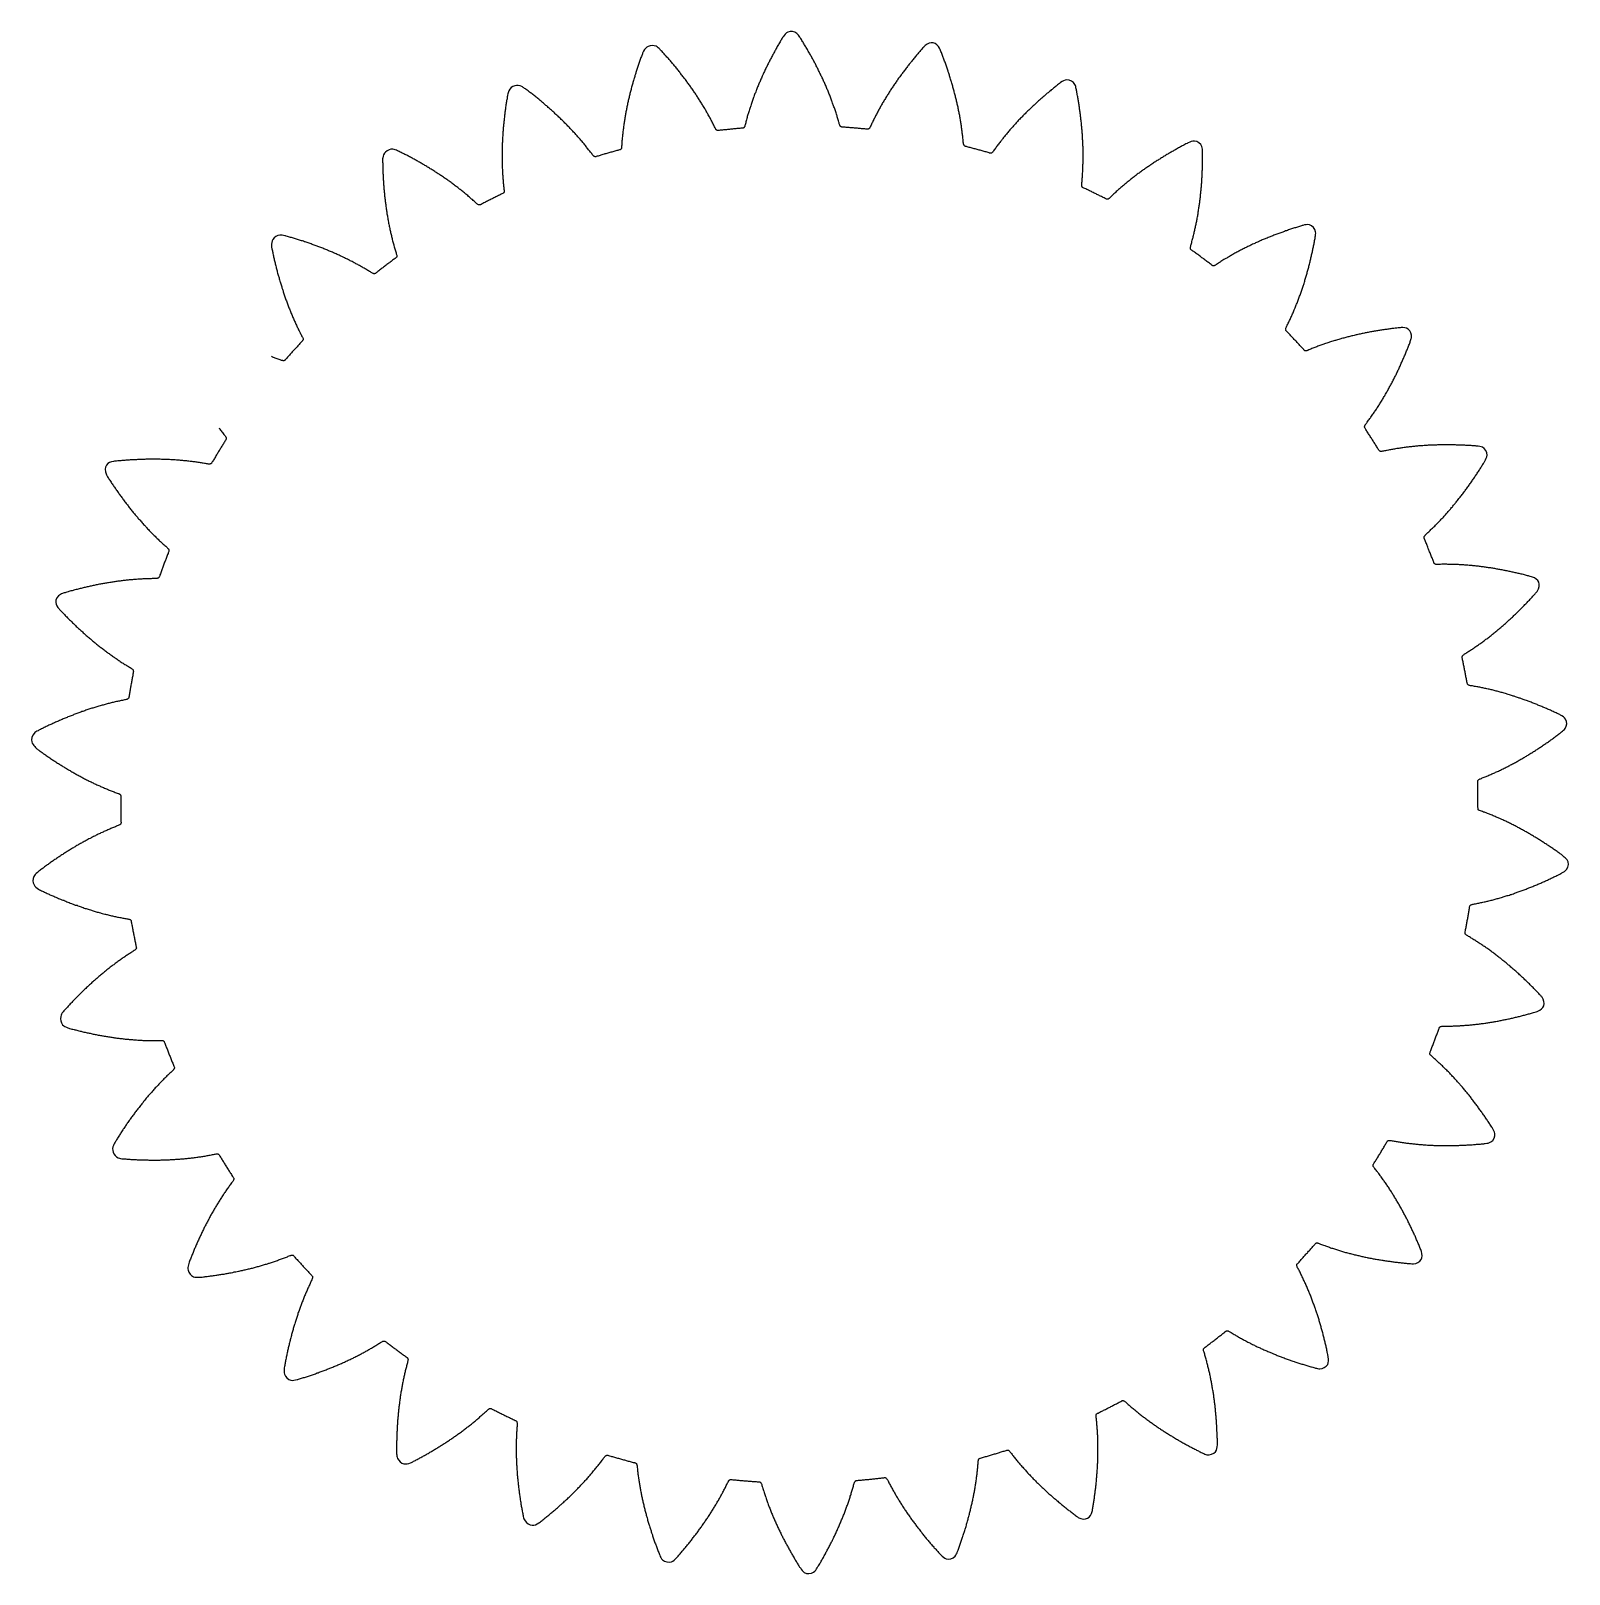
# Model space of a CAD drawing. Extents: x 449.1 to 525.1, y 157.8 to 234.
import ezdxf

# ---------------------------------------------------------------- set-up
doc = ezdxf.new("R2010")
doc.units = 0
doc.layers.get('0').update_dxf_attribs({"linetype": 'CONTINUOUS'})

msp = doc.modelspace()

# ---------------------------------------------------------------- linework, layer by layer
msp.add_open_spline([(458.386, 214.426, -29.861), (458.402, 214.406, -29.861), (458.438, 214.359, -29.861), (458.493, 214.281, -29.861), (458.558, 214.198, -29.861), (458.621, 214.114, -29.861), (458.677, 214.043, -29.861), (458.72, 213.992, -29.861), (458.736, 213.957, -29.861), (458.744, 213.931, -29.861), (458.743, 213.905, -29.861), (458.738, 213.875, -29.861), (458.717, 213.831, -29.861), (458.679, 213.771, -29.861), (458.633, 213.692, -29.861), (458.579, 213.608, -29.861), (458.526, 213.522, -29.861), (458.472, 213.436, -29.861), (458.422, 213.35, -29.861), (458.367, 213.265, -29.861), (458.316, 213.179, -29.861), (458.263, 213.092, -29.861), (458.21, 213.005, -29.861), (458.158, 212.918, -29.861), (458.108, 212.831, -29.861), (458.059, 212.756, -29.861), (458.029, 212.7, -29.861), (458.005, 212.67, -29.861), (457.983, 212.659, -29.861), (457.959, 212.647, -29.861), (457.923, 212.642, -29.861), (457.876, 212.644, -29.861), (457.803, 212.651, -29.861), (457.714, 212.672, -29.861), (457.614, 212.682, -29.861), (457.514, 212.702, -29.861), (457.414, 212.716, -29.861), (457.309, 212.734, -29.861), (457.206, 212.747, -29.861), (457.105, 212.758, -29.861), (457.006, 212.772, -29.861), (456.903, 212.786, -29.861), (456.797, 212.797, -29.861), (456.696, 212.807, -29.861), (456.592, 212.816, -29.861), (456.489, 212.83, -29.861), (456.381, 212.83, -29.861), (456.273, 212.844, -29.861), (456.166, 212.849, -29.861), (456.055, 212.858, -29.861), (455.951, 212.865, -29.861), (455.845, 212.865, -29.861), (455.743, 212.874, -29.861), (455.64, 212.872, -29.861), (455.536, 212.878, -29.861), (455.434, 212.88, -29.861), (455.331, 212.881, -29.861), (455.228, 212.882, -29.861), (455.124, 212.883, -29.861), (455.02, 212.882, -29.861), (454.919, 212.879, -29.861), (454.82, 212.88, -29.861), (454.715, 212.877, -29.861), (454.61, 212.879, -29.861), (454.505, 212.867, -29.861), (454.404, 212.868, -29.861), (454.303, 212.86, -29.861), (454.202, 212.858, -29.861), (454.101, 212.849, -29.861), (453.997, 212.849, -29.861), (453.893, 212.839, -29.861), (453.788, 212.832, -29.861), (453.688, 212.824, -29.861), (453.586, 212.816, -29.861), (453.484, 212.806, -29.861), (453.378, 212.798, -29.861), (453.275, 212.787, -29.861), (453.08, 212.762, -29.861), (452.744, 212.64, -29.861), (452.753, 212.229, -29.861), (452.871, 212.027, -29.861), (452.94, 211.928, -29.861), (452.993, 211.84, -29.861), (453.05, 211.752, -29.861), (453.109, 211.665, -29.861), (453.168, 211.583, -29.861), (453.223, 211.499, -29.861), (453.28, 211.415, -29.861), (453.341, 211.331, -29.861), (453.397, 211.246, -29.861), (453.459, 211.163, -29.861), (453.518, 211.077, -29.861), (453.581, 210.995, -29.861), (453.642, 210.912, -29.861), (453.703, 210.827, -29.861), (453.765, 210.743, -29.861), (453.831, 210.664, -29.861), (453.891, 210.583, -29.861), (453.954, 210.504, -29.861), (454.018, 210.421, -29.861), (454.083, 210.34, -29.861), (454.148, 210.263, -29.861), (454.216, 210.182, -29.861), (454.278, 210.098, -29.861), (454.353, 210.02, -29.861), (454.414, 209.939, -29.861), (454.486, 209.866, -29.861), (454.55, 209.782, -29.861), (454.626, 209.706, -29.861), (454.694, 209.628, -29.861), (454.765, 209.563, -29.861), (454.826, 209.485, -29.861), (454.897, 209.41, -29.861), (454.971, 209.33, -29.861), (455.045, 209.257, -29.861), (455.117, 209.184, -29.861), (455.188, 209.112, -29.861), (455.262, 209.04, -29.861), (455.336, 208.965, -29.861), (455.413, 208.894, -29.861), (455.489, 208.826, -29.861), (455.561, 208.758, -29.861), (455.635, 208.688, -29.861), (455.711, 208.617, -29.861), (455.785, 208.554, -29.861), (455.842, 208.501, -29.861), (455.879, 208.463, -29.861), (455.899, 208.433, -29.861), (455.908, 208.408, -29.861), (455.911, 208.379, -29.861), (455.907, 208.341, -29.861), (455.892, 208.288, -29.861), (455.864, 208.217, -29.861), (455.83, 208.129, -29.861), (455.791, 208.034, -29.861), (455.757, 207.937, -29.861), (455.716, 207.842, -29.861), (455.684, 207.746, -29.861), (455.646, 207.651, -29.861), (455.612, 207.557, -29.861), (455.576, 207.461, -29.861), (455.541, 207.368, -29.861), (455.506, 207.271, -29.861), (455.47, 207.179, -29.861), (455.447, 207.104, -29.861), (455.428, 207.059, -29.861), (455.41, 207.036, -29.861), (455.387, 207.019, -29.861), (455.36, 207.004, -29.861), (455.319, 206.992, -29.861), (455.261, 206.989, -29.861), (455.18, 206.985, -29.861), (455.082, 206.986, -29.861), (454.983, 206.979, -29.861), (454.881, 206.978, -29.861), (454.779, 206.978, -29.861), (454.673, 206.969, -29.861), (454.57, 206.965, -29.861), (454.47, 206.957, -29.861), (454.367, 206.953, -29.861), (454.264, 206.946, -29.861), (454.162, 206.936, -29.861), (454.059, 206.929, -29.861), (453.956, 206.921, -29.861), (453.85, 206.909, -29.861), (453.746, 206.898, -29.861), (453.645, 206.885, -29.861), (453.544, 206.873, -29.861), (453.442, 206.861, -29.861), (453.337, 206.845, -29.861), (453.234, 206.832, -29.861), (453.135, 206.814, -29.861), (453.034, 206.801, -29.861), (452.932, 206.784, -29.861), (452.829, 206.767, -29.861), (452.729, 206.749, -29.861), (452.627, 206.731, -29.861), (452.525, 206.713, -29.861), (452.423, 206.693, -29.861), (452.32, 206.673, -29.861), (452.219, 206.652, -29.861), (452.119, 206.631, -29.861), (452.02, 206.608, -29.861), (451.919, 206.586, -29.861), (451.82, 206.564, -29.861), (451.72, 206.538, -29.861), (451.62, 206.515, -29.861), (451.522, 206.49, -29.861), (451.422, 206.465, -29.861), (451.321, 206.443, -29.861), (451.222, 206.413, -29.861), (451.12, 206.387, -29.861), (451.022, 206.361, -29.861), (450.92, 206.329, -29.861), (450.827, 206.306, -29.861), (450.703, 206.263, -29.861), (450.458, 206.206, -29.861), (450.224, 205.824, -29.861), (450.425, 205.563, -29.861), (450.54, 205.424, -29.861), (450.607, 205.353, -29.861), (450.682, 205.279, -29.861), (450.75, 205.204, -29.861), (450.821, 205.129, -29.861), (450.897, 205.056, -29.861), (450.968, 204.982, -29.861), (451.042, 204.913, -29.861), (451.114, 204.84, -29.861), (451.185, 204.77, -29.861), (451.262, 204.699, -29.861), (451.333, 204.624, -29.861), (451.414, 204.557, -29.861), (451.486, 204.485, -29.861), (451.564, 204.421, -29.861), (451.636, 204.347, -29.861), (451.714, 204.282, -29.861), (451.79, 204.211, -29.861), (451.868, 204.143, -29.861), (451.948, 204.074, -29.861), (452.025, 204.011, -29.861), (452.103, 203.946, -29.861), (452.179, 203.876, -29.861), (452.261, 203.812, -29.861), (452.342, 203.747, -29.861), (452.42, 203.682, -29.861), (452.502, 203.62, -29.861), (452.582, 203.556, -29.861), (452.663, 203.493, -29.861), (452.747, 203.431, -29.861), (452.829, 203.369, -29.861), (452.912, 203.309, -29.861), (452.996, 203.246, -29.861), (453.08, 203.186, -29.861), (453.164, 203.128, -29.861), (453.252, 203.065, -29.861), (453.34, 203.003, -29.861), (453.431, 202.948, -29.861), (453.514, 202.889, -29.861), (453.6, 202.834, -29.861), (453.69, 202.777, -29.861), (453.774, 202.722, -29.861), (453.868, 202.668, -29.861), (453.951, 202.61, -29.861), (454.032, 202.578, -29.861), (454.081, 202.532, -29.861), (454.117, 202.508, -29.861), (454.136, 202.481, -29.861), (454.146, 202.455, -29.861), (454.152, 202.423, -29.861), (454.155, 202.373, -29.861), (454.139, 202.306, -29.861), (454.133, 202.222, -29.861), (454.113, 202.13, -29.861), (454.091, 202.035, -29.861), (454.073, 201.932, -29.861), (454.054, 201.83, -29.861), (454.035, 201.73, -29.861), (454.018, 201.63, -29.861), (454.001, 201.53, -29.861), (453.983, 201.431, -29.861), (453.967, 201.332, -29.861), (453.951, 201.232, -29.861), (453.934, 201.155, -29.861), (453.932, 201.102, -29.861), (453.914, 201.077, -29.861), (453.899, 201.058, -29.861), (453.877, 201.037, -29.861), (453.842, 201.023, -29.861), (453.79, 201.006, -29.861), (453.708, 200.99, -29.861), (453.612, 200.973, -29.861), (453.514, 200.947, -29.861), (453.416, 200.926, -29.861), (453.313, 200.908, -29.861), (453.209, 200.88, -29.861), (453.106, 200.856, -29.861), (453.008, 200.832, -29.861), (452.907, 200.806, -29.861), (452.806, 200.782, -29.861), (452.708, 200.752, -29.861), (452.608, 200.727, -29.861), (452.506, 200.701, -29.861), (452.402, 200.67, -29.861), (452.301, 200.637, -29.861), (452.203, 200.608, -29.861), (452.106, 200.575, -29.861), (452.008, 200.547, -29.861), (451.908, 200.511, -29.861), (451.806, 200.48, -29.861), (451.709, 200.442, -29.861), (451.608, 200.411, -29.861), (451.51, 200.376, -29.861), (451.412, 200.336, -29.861), (451.315, 200.302, -29.861), (451.22, 200.265, -29.861), (451.125, 200.229, -29.861), (451.027, 200.19, -29.861), (450.928, 200.155, -29.861), (450.831, 200.109, -29.861), (450.733, 200.075, -29.861), (450.64, 200.03, -29.861), (450.543, 199.992, -29.861), (450.451, 199.948, -29.861), (450.355, 199.907, -29.861), (450.261, 199.867, -29.861), (450.168, 199.821, -29.861), (450.073, 199.782, -29.861), (449.982, 199.738, -29.861), (449.887, 199.693, -29.861), (449.793, 199.65, -29.861), (449.704, 199.601, -29.861), (449.61, 199.558, -29.861), (449.524, 199.514, -29.861), (449.397, 199.447, -29.861), (449.169, 199.329, -29.861), (449.055, 198.939, -29.861), (449.253, 198.729, -29.861), (449.362, 198.587, -29.861), (449.463, 198.522, -29.861), (449.557, 198.447, -29.861), (449.64, 198.393, -29.861), (449.723, 198.332, -29.861), (449.807, 198.273, -29.861), (449.893, 198.214, -29.861), (449.979, 198.157, -29.861), (450.065, 198.098, -29.861), (450.148, 198.041, -29.861), (450.235, 197.988, -29.861), (450.318, 197.928, -29.861), (450.407, 197.872, -29.861), (450.497, 197.816, -29.861), (450.585, 197.76, -29.861), (450.672, 197.707, -29.861), (450.76, 197.656, -29.861), (450.846, 197.599, -29.861), (450.936, 197.548, -29.861), (451.028, 197.496, -29.861), (451.115, 197.443, -29.861), (451.205, 197.395, -29.861), (451.292, 197.344, -29.861), (451.38, 197.294, -29.861), (451.473, 197.243, -29.861), (451.563, 197.194, -29.861), (451.655, 197.148, -29.861), (451.745, 197.096, -29.861), (451.839, 197.053, -29.861), (451.93, 197.005, -29.861), (452.02, 196.96, -29.861), (452.114, 196.915, -29.861), (452.208, 196.869, -29.861), (452.302, 196.825, -29.861), (452.396, 196.783, -29.861), (452.49, 196.739, -29.861), (452.583, 196.7, -29.861), (452.678, 196.658, -29.861), (452.773, 196.614, -29.861), (452.871, 196.577, -29.861), (452.968, 196.537, -29.861), (453.063, 196.5, -29.861), (453.16, 196.462, -29.861), (453.258, 196.424, -29.861), (453.348, 196.389, -29.861), (453.42, 196.368, -29.861), (453.464, 196.342, -29.861), (453.493, 196.32, -29.861), (453.513, 196.297, -29.861), (453.525, 196.276, -29.861), (453.533, 196.246, -29.861), (453.532, 196.19, -29.861), (453.531, 196.107, -29.861), (453.532, 196.008, -29.861), (453.531, 195.907, -29.861), (453.532, 195.806, -29.861), (453.532, 195.704, -29.861), (453.533, 195.604, -29.861), (453.533, 195.503, -29.861), (453.535, 195.402, -29.861), (453.535, 195.3, -29.861), (453.537, 195.199, -29.861), (453.54, 195.095, -29.861), (453.54, 195, -29.861), (453.545, 194.93, -29.861), (453.543, 194.89, -29.861), (453.535, 194.87, -29.861), (453.521, 194.852, -29.861), (453.499, 194.83, -29.861), (453.459, 194.807, -29.861), (453.398, 194.78, -29.861), (453.315, 194.747, -29.861), (453.222, 194.711, -29.861), (453.129, 194.671, -29.861), (453.033, 194.632, -29.861), (452.935, 194.592, -29.861), (452.84, 194.548, -29.861), (452.747, 194.505, -29.861), (452.652, 194.465, -29.861), (452.559, 194.42, -29.861), (452.464, 194.375, -29.861), (452.37, 194.333, -29.861), (452.276, 194.282, -29.861), (452.18, 194.24, -29.861), (452.095, 194.188, -29.861), (452.001, 194.145, -29.861), (451.909, 194.099, -29.861), (451.816, 194.044, -29.861), (451.723, 193.998, -29.861), (451.634, 193.944, -29.861), (451.54, 193.896, -29.861), (451.452, 193.842, -29.861), (451.361, 193.791, -29.861), (451.273, 193.739, -29.861), (451.187, 193.685, -29.861), (451.096, 193.634, -29.861), (451.007, 193.579, -29.861), (450.921, 193.521, -29.861), (450.834, 193.47, -29.861), (450.748, 193.416, -29.861), (450.66, 193.359, -29.861), (450.572, 193.304, -29.861), (450.487, 193.245, -29.861), (450.402, 193.188, -29.861), (450.318, 193.13, -29.861), (450.232, 193.074, -29.861), (450.148, 193.013, -29.861), (450.063, 192.956, -29.861), (449.981, 192.895, -29.861), (449.895, 192.837, -29.861), (449.812, 192.775, -29.861), (449.73, 192.713, -29.861), (449.648, 192.653, -29.861), (449.565, 192.59, -29.861), (449.486, 192.529, -29.861), (449.362, 192.432, -29.861), (449.167, 192.247, -29.861), (449.184, 191.857, -29.861), (449.406, 191.666, -29.861), (449.564, 191.59, -29.861), (449.664, 191.543, -29.861), (449.756, 191.5, -29.861), (449.847, 191.456, -29.861), (449.941, 191.414, -29.861), (450.033, 191.369, -29.861), (450.129, 191.33, -29.861), (450.221, 191.288, -29.861), (450.316, 191.248, -29.861), (450.409, 191.206, -29.861), (450.51, 191.167, -29.861), (450.61, 191.121, -29.861), (450.701, 191.098, -29.861), (450.785, 191.063, -29.861), (450.869, 191.016, -29.861), (450.98, 190.977, -29.861), (451.084, 190.936, -29.861), (451.201, 190.909, -29.861), (451.288, 190.845, -29.861), (451.355, 190.843, -29.861), (451.377, 190.846, -29.861), (451.388, 190.834, -29.861), (451.432, 190.801, -29.861), (451.519, 190.786, -29.861), (451.62, 190.748, -29.861), (451.719, 190.711, -29.861), (451.826, 190.681, -29.861), (451.927, 190.645, -29.861), (452.026, 190.616, -29.861), (452.125, 190.587, -29.861), (452.221, 190.556, -29.861), (452.32, 190.527, -29.861), (452.422, 190.497, -29.861), (452.521, 190.47, -29.861), (452.626, 190.443, -29.861), (452.725, 190.412, -29.861), (452.823, 190.4, -29.861), (452.916, 190.366, -29.861), (453.016, 190.344, -29.861), (453.123, 190.322, -29.861), (453.223, 190.297, -29.861), (453.325, 190.275, -29.861), (453.428, 190.255, -29.861), (453.528, 190.235, -29.861), (453.629, 190.217, -29.861), (453.732, 190.195, -29.861), (453.83, 190.181, -29.861), (453.912, 190.168, -29.861), (453.965, 190.154, -29.861), (453.999, 190.142, -29.861), (454.017, 190.125, -29.861), (454.032, 190.109, -29.861), (454.045, 190.077, -29.861), (454.056, 190.02, -29.861), (454.07, 189.937, -29.861), (454.09, 189.839, -29.861), (454.108, 189.74, -29.861), (454.126, 189.641, -29.861), (454.145, 189.541, -29.861), (454.165, 189.442, -29.861), (454.183, 189.343, -29.861), (454.203, 189.244, -29.861), (454.223, 189.144, -29.861), (454.242, 189.044, -29.861), (454.264, 188.944, -29.861), (454.282, 188.851, -29.861), (454.299, 188.782, -29.861), (454.304, 188.74, -29.861), (454.3, 188.717, -29.861), (454.289, 188.693, -29.861), (454.269, 188.667, -29.861), (454.239, 188.634, -29.861), (454.182, 188.601, -29.861), (454.109, 188.552, -29.861), (454.025, 188.497, -29.861), (453.94, 188.443, -29.861), (453.855, 188.387, -29.861), (453.768, 188.33, -29.861), (453.682, 188.272, -29.861), (453.598, 188.213, -29.861), (453.514, 188.154, -29.861), (453.43, 188.096, -29.861), (453.346, 188.033, -29.861), (453.262, 187.973, -29.861), (453.182, 187.909, -29.861), (453.097, 187.85, -29.861), (453.018, 187.785, -29.861), (452.934, 187.722, -29.861), (452.855, 187.66, -29.861), (452.775, 187.592, -29.861), (452.693, 187.532, -29.861), (452.617, 187.461, -29.861), (452.533, 187.399, -29.861), (452.459, 187.329, -29.861), (452.378, 187.263, -29.861), (452.302, 187.197, -29.861), (452.225, 187.126, -29.861), (452.147, 187.061, -29.861), (452.071, 186.989, -29.861), (451.993, 186.92, -29.861), (451.919, 186.847, -29.861), (451.84, 186.779, -29.861), (451.765, 186.705, -29.861), (451.688, 186.634, -29.861), (451.616, 186.56, -29.861), (451.541, 186.49, -29.861), (451.47, 186.416, -29.861), (451.394, 186.344, -29.861), (451.323, 186.269, -29.861), (451.25, 186.196, -29.861), (451.18, 186.123, -29.861), (451.108, 186.049, -29.861), (451.037, 185.973, -29.861), (450.965, 185.897, -29.861), (450.897, 185.82, -29.861), (450.827, 185.746, -29.861), (450.755, 185.665, -29.861), (450.648, 185.546, -29.861), (450.512, 185.313, -29.861), (450.586, 184.929, -29.861), (450.85, 184.814, -29.861), (451.011, 184.761, -29.861), (451.114, 184.734, -29.861), (451.218, 184.706, -29.861), (451.315, 184.686, -29.861), (451.413, 184.655, -29.861), (451.513, 184.631, -29.861), (451.617, 184.609, -29.861), (451.714, 184.584, -29.861), (451.817, 184.562, -29.861), (451.918, 184.538, -29.861), (452.018, 184.521, -29.861), (452.118, 184.494, -29.861), (452.22, 184.477, -29.861), (452.322, 184.455, -29.861), (452.423, 184.437, -29.861), (452.523, 184.418, -29.861), (452.622, 184.404, -29.861), (452.722, 184.381, -29.861), (452.826, 184.365, -29.861), (452.933, 184.347, -29.861), (453.035, 184.332, -29.861), (453.135, 184.321, -29.861), (453.235, 184.303, -29.861), (453.335, 184.289, -29.861), (453.442, 184.276, -29.861), (453.542, 184.261, -29.861), (453.646, 184.255, -29.861), (453.749, 184.236, -29.861), (453.853, 184.231, -29.861), (453.957, 184.221, -29.861), (454.057, 184.212, -29.861), (454.16, 184.204, -29.861), (454.264, 184.194, -29.861), (454.369, 184.187, -29.861), (454.473, 184.182, -29.861), (454.577, 184.176, -29.861), (454.678, 184.17, -29.861), (454.78, 184.171, -29.861), (454.883, 184.162, -29.861), (454.987, 184.162, -29.861), (455.092, 184.161, -29.861), (455.193, 184.159, -29.861), (455.298, 184.16, -29.861), (455.403, 184.159, -29.861), (455.498, 184.163, -29.861), (455.57, 184.165, -29.861), (455.612, 184.161, -29.861), (455.637, 184.153, -29.861), (455.654, 184.141, -29.861), (455.67, 184.126, -29.861), (455.688, 184.089, -29.861), (455.71, 184.024, -29.861), (455.746, 183.938, -29.861), (455.78, 183.843, -29.861), (455.817, 183.749, -29.861), (455.854, 183.654, -29.861), (455.891, 183.559, -29.861), (455.929, 183.465, -29.861), (455.965, 183.371, -29.861), (456.003, 183.278, -29.861), (456.041, 183.183, -29.861), (456.078, 183.089, -29.861), (456.119, 182.995, -29.861), (456.15, 182.911, -29.861), (456.178, 182.854, -29.861), (456.185, 182.82, -29.861), (456.183, 182.798, -29.861), (456.174, 182.773, -29.861), (456.158, 182.742, -29.861), (456.124, 182.703, -29.861), (456.069, 182.653, -29.861), (456.001, 182.588, -29.861), (455.928, 182.518, -29.861), (455.852, 182.448, -29.861), (455.776, 182.375, -29.861), (455.704, 182.3, -29.861), (455.632, 182.228, -29.861), (455.561, 182.157, -29.861), (455.487, 182.082, -29.861), (455.413, 182.007, -29.861), (455.345, 181.93, -29.861), (455.273, 181.856, -29.861), (455.201, 181.779, -29.861), (455.13, 181.7, -29.861), (455.064, 181.62, -29.861), (454.995, 181.545, -29.861), (454.928, 181.467, -29.861), (454.86, 181.388, -29.861), (454.792, 181.308, -29.861), (454.725, 181.227, -29.861), (454.663, 181.147, -29.861), (454.598, 181.07, -29.861), (454.533, 180.989, -29.861), (454.467, 180.906, -29.861), (454.406, 180.824, -29.861), (454.343, 180.743, -29.861), (454.28, 180.663, -29.861), (454.218, 180.578, -29.861), (454.156, 180.497, -29.861), (454.096, 180.412, -29.861), (454.033, 180.329, -29.861), (453.977, 180.245, -29.861), (453.916, 180.162, -29.861), (453.858, 180.079, -29.861), (453.802, 179.993, -29.861), (453.742, 179.911, -29.861), (453.687, 179.826, -29.861), (453.628, 179.739, -29.861), (453.569, 179.654, -29.861), (453.518, 179.565, -29.861), (453.459, 179.479, -29.861), (453.405, 179.393, -29.861), (453.351, 179.302, -29.861), (453.298, 179.22, -29.861), (453.236, 179.114, -29.861), (453.127, 178.945, -29.861), (453.111, 178.623, -29.861), (453.352, 178.346, -29.861), (453.592, 178.324, -29.861), (453.734, 178.316, -29.861), (453.829, 178.306, -29.861), (453.932, 178.301, -29.861), (454.034, 178.293, -29.861), (454.136, 178.287, -29.861), (454.24, 178.28, -29.861), (454.343, 178.277, -29.861), (454.446, 178.273, -29.861), (454.55, 178.268, -29.861), (454.654, 178.267, -29.861), (454.758, 178.263, -29.861), (454.86, 178.262, -29.861), (454.964, 178.26, -29.861), (455.067, 178.257, -29.861), (455.17, 178.261, -29.861), (455.273, 178.257, -29.861), (455.376, 178.261, -29.861), (455.482, 178.261, -29.861), (455.583, 178.263, -29.861), (455.686, 178.269, -29.861), (455.787, 178.269, -29.861), (455.889, 178.275, -29.861), (455.995, 178.279, -29.861), (456.1, 178.282, -29.861), (456.203, 178.292, -29.861), (456.306, 178.299, -29.861), (456.405, 178.303, -29.861), (456.509, 178.314, -29.861), (456.613, 178.318, -29.861), (456.715, 178.331, -29.861), (456.819, 178.341, -29.861), (456.921, 178.351, -29.861), (457.024, 178.363, -29.861), (457.127, 178.377, -29.861), (457.23, 178.387, -29.861), (457.332, 178.406, -29.861), (457.436, 178.418, -29.861), (457.538, 178.433, -29.861), (457.646, 178.45, -29.861), (457.75, 178.466, -29.861), (457.853, 178.489, -29.861), (457.957, 178.502, -29.861), (458.059, 178.526, -29.861), (458.157, 178.543, -29.861), (458.233, 178.56, -29.861), (458.287, 178.567, -29.861), (458.321, 178.564, -29.861), (458.346, 178.557, -29.861), (458.364, 178.547, -29.861), (458.387, 178.526, -29.861), (458.414, 178.475, -29.861), (458.46, 178.405, -29.861), (458.513, 178.318, -29.861), (458.565, 178.232, -29.861), (458.62, 178.148, -29.861), (458.671, 178.06, -29.861), (458.727, 177.973, -29.861), (458.782, 177.885, -29.861), (458.836, 177.8, -29.861), (458.891, 177.716, -29.861), (458.945, 177.631, -29.861), (459, 177.544, -29.861), (459.053, 177.461, -29.861), (459.093, 177.4, -29.861), (459.118, 177.362, -29.861), (459.121, 177.339, -29.861), (459.122, 177.318, -29.861), (459.114, 177.29, -29.861), (459.094, 177.252, -29.861), (459.057, 177.195, -29.861), (459.002, 177.125, -29.861), (458.943, 177.043, -29.861), (458.884, 176.959, -29.861), (458.822, 176.876, -29.861), (458.762, 176.789, -29.861), (458.704, 176.703, -29.861), (458.647, 176.618, -29.861), (458.589, 176.535, -29.861), (458.533, 176.449, -29.861), (458.476, 176.361, -29.861), (458.42, 176.273, -29.861), (458.365, 176.184, -29.861), (458.311, 176.096, -29.861), (458.258, 176.008, -29.861), (458.205, 175.919, -29.861), (458.152, 175.831, -29.861), (458.101, 175.74, -29.861), (458.048, 175.652, -29.861), (457.999, 175.56, -29.861), (457.947, 175.47, -29.861), (457.901, 175.379, -29.861), (457.851, 175.287, -29.861), (457.802, 175.198, -29.861), (457.757, 175.104, -29.861), (457.706, 175.015, -29.861), (457.662, 174.92, -29.861), (457.613, 174.826, -29.861), (457.57, 174.731, -29.861), (457.521, 174.636, -29.861), (457.477, 174.541, -29.861), (457.432, 174.445, -29.861), (457.389, 174.351, -29.861), (457.35, 174.256, -29.861), (457.306, 174.166, -29.861), (457.265, 174.072, -29.861), (457.222, 173.977, -29.861), (457.183, 173.882, -29.861), (457.141, 173.787, -29.861), (457.105, 173.692, -29.861), (457.065, 173.598, -29.861), (457.029, 173.504, -29.861), (456.991, 173.409, -29.861), (456.953, 173.315, -29.861), (456.913, 173.206, -29.861), (456.851, 173.047, -29.861), (456.835, 172.766, -29.861), (457.065, 172.453, -29.861), (457.343, 172.464, -29.861), (457.509, 172.474, -29.861), (457.607, 172.486, -29.861), (457.709, 172.502, -29.861), (457.811, 172.508, -29.861), (457.914, 172.521, -29.861), (458.018, 172.54, -29.861), (458.121, 172.549, -29.861), (458.222, 172.566, -29.861), (458.328, 172.585, -29.861), (458.43, 172.595, -29.861), (458.533, 172.617, -29.861), (458.639, 172.627, -29.861), (458.738, 172.65, -29.861), (458.835, 172.668, -29.861), (458.941, 172.685, -29.861), (459.044, 172.697, -29.861), (459.134, 172.737, -29.861), (459.232, 172.733, -29.861), (459.331, 172.763, -29.861), (459.441, 172.785, -29.861), (459.538, 172.808, -29.861), (459.638, 172.831, -29.861), (459.738, 172.854, -29.861), (459.839, 172.876, -29.861), (459.938, 172.904, -29.861), (460.042, 172.924, -29.861), (460.142, 172.954, -29.861), (460.243, 172.982, -29.861), (460.342, 173.006, -29.861), (460.441, 173.038, -29.861), (460.542, 173.063, -29.861), (460.639, 173.096, -29.861), (460.741, 173.123, -29.861), (460.837, 173.155, -29.861), (460.937, 173.188, -29.861), (461.035, 173.218, -29.861), (461.133, 173.254, -29.861), (461.232, 173.287, -29.861), (461.33, 173.321, -29.861), (461.426, 173.358, -29.861), (461.522, 173.393, -29.861), (461.618, 173.427, -29.861), (461.716, 173.466, -29.861), (461.812, 173.503, -29.861), (461.891, 173.536, -29.861), (461.949, 173.559, -29.861), (461.988, 173.564, -29.861), (462.017, 173.564, -29.861), (462.038, 173.559, -29.861), (462.059, 173.548, -29.861), (462.089, 173.511, -29.861), (462.141, 173.455, -29.861), (462.207, 173.38, -29.861), (462.277, 173.304, -29.861), (462.344, 173.231, -29.861), (462.412, 173.157, -29.861), (462.48, 173.081, -29.861), (462.55, 173.006, -29.861), (462.619, 172.931, -29.861), (462.688, 172.857, -29.861), (462.757, 172.784, -29.861), (462.826, 172.709, -29.861), (462.894, 172.637, -29.861), (462.952, 172.577, -29.861), (462.989, 172.536, -29.861), (463.006, 172.508, -29.861), (463.011, 172.486, -29.861), (463.012, 172.459, -29.861), (463.004, 172.42, -29.861), (462.982, 172.364, -29.861), (462.949, 172.29, -29.861), (462.91, 172.203, -29.861), (462.867, 172.112, -29.861), (462.824, 172.019, -29.861), (462.783, 171.924, -29.861), (462.74, 171.832, -29.861), (462.702, 171.739, -29.861), (462.658, 171.644, -29.861), (462.619, 171.548, -29.861), (462.58, 171.451, -29.861), (462.541, 171.356, -29.861), (462.503, 171.259, -29.861), (462.466, 171.161, -29.861), (462.43, 171.064, -29.861), (462.396, 170.968, -29.861), (462.359, 170.871, -29.861), (462.325, 170.773, -29.861), (462.29, 170.676, -29.861), (462.259, 170.577, -29.861), (462.225, 170.48, -29.861), (462.196, 170.38, -29.861), (462.16, 170.281, -29.861), (462.132, 170.18, -29.861), (462.102, 170.081, -29.861), (462.073, 169.985, -29.861), (462.044, 169.884, -29.861), (462.015, 169.785, -29.861), (461.991, 169.687, -29.861), (461.961, 169.587, -29.861), (461.933, 169.486, -29.861), (461.912, 169.384, -29.861), (461.882, 169.284, -29.861), (461.859, 169.182, -29.861), (461.837, 169.078, -29.861), (461.811, 168.981, -29.861), (461.79, 168.881, -29.861), (461.765, 168.778, -29.861), (461.742, 168.677, -29.861), (461.723, 168.571, -29.861), (461.698, 168.468, -29.861), (461.68, 168.362, -29.861), (461.659, 168.26, -29.861), (461.641, 168.158, -29.861), (461.623, 168.051, -29.861), (461.599, 167.894, -29.861), (461.598, 167.622, -29.861), (461.884, 167.324, -29.861), (462.167, 167.392, -29.861), (462.325, 167.436, -29.861), (462.417, 167.462, -29.861), (462.515, 167.496, -29.861), (462.612, 167.524, -29.861), (462.71, 167.553, -29.861), (462.81, 167.589, -29.861), (462.908, 167.62, -29.861), (463.004, 167.655, -29.861), (463.102, 167.686, -29.861), (463.197, 167.722, -29.861), (463.295, 167.755, -29.861), (463.392, 167.789, -29.861), (463.49, 167.827, -29.861), (463.587, 167.863, -29.861), (463.684, 167.9, -29.861), (463.778, 167.938, -29.861), (463.872, 167.976, -29.861), (463.969, 168.011, -29.861), (464.063, 168.053, -29.861), (464.162, 168.093, -29.861), (464.258, 168.132, -29.861), (464.348, 168.177, -29.861), (464.443, 168.216, -29.861), (464.538, 168.254, -29.861), (464.631, 168.303, -29.861), (464.728, 168.341, -29.861), (464.819, 168.388, -29.861), (464.915, 168.433, -29.861), (465.009, 168.476, -29.861), (465.101, 168.526, -29.861), (465.194, 168.57, -29.861), (465.284, 168.619, -29.861), (465.378, 168.665, -29.861), (465.468, 168.716, -29.861), (465.56, 168.763, -29.861), (465.651, 168.814, -29.861), (465.744, 168.863, -29.861), (465.832, 168.919, -29.861), (465.924, 168.968, -29.861), (466.01, 169.022, -29.861), (466.102, 169.075, -29.861), (466.192, 169.128, -29.861), (466.28, 169.187, -29.861), (466.363, 169.237, -29.861), (466.429, 169.279, -29.861), (466.478, 169.307, -29.861), (466.515, 169.316, -29.861), (466.545, 169.32, -29.861), (466.57, 169.317, -29.861), (466.599, 169.306, -29.861), (466.641, 169.275, -29.861), (466.704, 169.228, -29.861), (466.781, 169.169, -29.861), (466.861, 169.109, -29.861), (466.941, 169.047, -29.861), (467.022, 168.987, -29.861), (467.103, 168.925, -29.861), (467.184, 168.864, -29.861), (467.266, 168.804, -29.861), (467.347, 168.743, -29.861), (467.428, 168.685, -29.861), (467.51, 168.625, -29.861), (467.59, 168.567, -29.861), (467.653, 168.519, -29.861), (467.697, 168.491, -29.861), (467.712, 168.467, -29.861), (467.724, 168.445, -29.861), (467.728, 168.415, -29.861), (467.729, 168.376, -29.861), (467.716, 168.318, -29.861), (467.695, 168.24, -29.861), (467.671, 168.145, -29.861), (467.646, 168.046, -29.861), (467.62, 167.947, -29.861), (467.595, 167.846, -29.861), (467.571, 167.746, -29.861), (467.55, 167.647, -29.861), (467.526, 167.548, -29.861), (467.503, 167.447, -29.861), (467.482, 167.344, -29.861), (467.462, 167.243, -29.861), (467.444, 167.141, -29.861), (467.423, 167.039, -29.861), (467.408, 166.937, -29.861), (467.389, 166.836, -29.861), (467.372, 166.735, -29.861), (467.356, 166.632, -29.861), (467.34, 166.529, -29.861), (467.327, 166.425, -29.861), (467.31, 166.321, -29.861), (467.301, 166.218, -29.861), (467.287, 166.115, -29.861), (467.275, 166.015, -29.861), (467.265, 165.911, -29.861), (467.25, 165.809, -29.861), (467.246, 165.706, -29.861), (467.233, 165.604, -29.861), (467.226, 165.504, -29.861), (467.216, 165.4, -29.861), (467.207, 165.295, -29.861), (467.201, 165.189, -29.861), (467.197, 165.087, -29.861), (467.19, 164.986, -29.861), (467.186, 164.887, -29.861), (467.181, 164.784, -29.861), (467.174, 164.681, -29.861), (467.174, 164.578, -29.861), (467.169, 164.477, -29.861), (467.166, 164.374, -29.861), (467.165, 164.269, -29.861), (467.166, 164.168, -29.861), (467.164, 164.067, -29.861), (467.162, 163.964, -29.861), (467.165, 163.856, -29.861), (467.166, 163.707, -29.861), (467.205, 163.456, -29.861), (467.49, 163.198, -29.861), (467.792, 163.266, -29.861), (467.954, 163.348, -29.861), (468.047, 163.4, -29.861), (468.137, 163.444, -29.861), (468.227, 163.493, -29.861), (468.32, 163.54, -29.861), (468.409, 163.592, -29.861), (468.5, 163.64, -29.861), (468.588, 163.693, -29.861), (468.68, 163.742, -29.861), (468.765, 163.794, -29.861), (468.854, 163.845, -29.861), (468.945, 163.894, -29.861), (469.033, 163.951, -29.861), (469.123, 164.002, -29.861), (469.208, 164.058, -29.861), (469.296, 164.111, -29.861), (469.382, 164.166, -29.861), (469.471, 164.219, -29.861), (469.558, 164.278, -29.861), (469.647, 164.334, -29.861), (469.734, 164.392, -29.861), (469.815, 164.451, -29.861), (469.901, 164.506, -29.861), (469.987, 164.563, -29.861), (470.071, 164.627, -29.861), (470.156, 164.682, -29.861), (470.238, 164.745, -29.861), (470.325, 164.803, -29.861), (470.406, 164.867, -29.861), (470.491, 164.929, -29.861), (470.573, 164.991, -29.861), (470.652, 165.055, -29.861), (470.734, 165.116, -29.861), (470.817, 165.18, -29.861), (470.897, 165.247, -29.861), (470.976, 165.313, -29.861), (471.057, 165.376, -29.861), (471.133, 165.445, -29.861), (471.215, 165.511, -29.861), (471.294, 165.58, -29.861), (471.371, 165.651, -29.861), (471.447, 165.719, -29.861), (471.523, 165.785, -29.861), (471.596, 165.854, -29.861), (471.659, 165.911, -29.861), (471.706, 165.951, -29.861), (471.742, 165.973, -29.861), (471.774, 165.982, -29.861), (471.801, 165.985, -29.861), (471.829, 165.984, -29.861), (471.869, 165.965, -29.861), (471.933, 165.932, -29.861), (472.018, 165.89, -29.861), (472.109, 165.845, -29.861), (472.198, 165.798, -29.861), (472.289, 165.754, -29.861), (472.379, 165.709, -29.861), (472.469, 165.664, -29.861), (472.562, 165.618, -29.861), (472.653, 165.574, -29.861), (472.745, 165.532, -29.861), (472.833, 165.487, -29.861), (472.926, 165.445, -29.861), (473.003, 165.404, -29.861), (473.061, 165.383, -29.861), (473.084, 165.362, -29.861), (473.099, 165.346, -29.861), (473.108, 165.318, -29.861), (473.118, 165.28, -29.861), (473.121, 165.222, -29.861), (473.117, 165.146, -29.861), (473.113, 165.056, -29.861), (473.108, 164.958, -29.861), (473.099, 164.859, -29.861), (473.093, 164.754, -29.861), (473.089, 164.651, -29.861), (473.086, 164.548, -29.861), (473.08, 164.446, -29.861), (473.078, 164.343, -29.861), (473.075, 164.238, -29.861), (473.074, 164.134, -29.861), (473.076, 164.03, -29.861), (473.073, 163.926, -29.861), (473.076, 163.823, -29.861), (473.078, 163.72, -29.861), (473.078, 163.618, -29.861), (473.082, 163.514, -29.861), (473.087, 163.411, -29.861), (473.092, 163.309, -29.861), (473.095, 163.206, -29.861), (473.103, 163.102, -29.861), (473.109, 162.997, -29.861), (473.117, 162.898, -29.861), (473.125, 162.797, -29.861), (473.129, 162.694, -29.861), (473.141, 162.588, -29.861), (473.151, 162.486, -29.861), (473.162, 162.385, -29.861), (473.169, 162.283, -29.861), (473.184, 162.18, -29.861), (473.193, 162.075, -29.861), (473.208, 161.972, -29.861), (473.223, 161.872, -29.861), (473.235, 161.768, -29.861), (473.247, 161.665, -29.861), (473.269, 161.565, -29.861), (473.277, 161.464, -29.861), (473.295, 161.363, -29.861), (473.313, 161.258, -29.861), (473.328, 161.157, -29.861), (473.347, 161.057, -29.861), (473.366, 160.954, -29.861), (473.382, 160.851, -29.861), (473.407, 160.747, -29.861), (473.432, 160.602, -29.861), (473.512, 160.362, -29.861), (473.842, 160.144, -29.861), (474.13, 160.278, -29.861), (474.271, 160.391, -29.861), (474.352, 160.454, -29.861), (474.433, 160.514, -29.861), (474.513, 160.58, -29.861), (474.598, 160.642, -29.861), (474.676, 160.711, -29.861), (474.755, 160.776, -29.861), (474.833, 160.841, -29.861), (474.914, 160.909, -29.861), (474.992, 160.978, -29.861), (475.072, 161.045, -29.861), (475.153, 161.113, -29.861), (475.228, 161.184, -29.861), (475.303, 161.252, -29.861), (475.383, 161.319, -29.861), (475.458, 161.392, -29.861), (475.529, 161.465, -29.861), (475.61, 161.528, -29.861), (475.684, 161.602, -29.861), (475.764, 161.678, -29.861), (475.837, 161.749, -29.861), (475.905, 161.822, -29.861), (475.979, 161.891, -29.861), (476.054, 161.961, -29.861), (476.123, 162.041, -29.861), (476.201, 162.112, -29.861), (476.269, 162.191, -29.861), (476.344, 162.268, -29.861), (476.414, 162.343, -29.861), (476.486, 162.421, -29.861), (476.558, 162.498, -29.861), (476.627, 162.58, -29.861), (476.696, 162.656, -29.861), (476.759, 162.737, -29.861), (476.832, 162.812, -29.861), (476.895, 162.896, -29.861), (476.965, 162.975, -29.861), (477.027, 163.056, -29.861), (477.094, 163.136, -29.861), (477.158, 163.216, -29.861), (477.221, 163.299, -29.861), (477.287, 163.382, -29.861), (477.349, 163.466, -29.861), (477.404, 163.544, -29.861), (477.448, 163.6, -29.861), (477.484, 163.638, -29.861), (477.516, 163.658, -29.861), (477.545, 163.674, -29.861), (477.569, 163.676, -29.861), (477.6, 163.682, -29.861), (477.655, 163.649, -29.861), (477.74, 163.637, -29.861), (477.839, 163.606, -29.861), (477.934, 163.579, -29.861), (478.032, 163.552, -29.861), (478.127, 163.523, -29.861), (478.224, 163.497, -29.861), (478.323, 163.467, -29.861), (478.421, 163.441, -29.861), (478.52, 163.417, -29.861), (478.615, 163.388, -29.861), (478.714, 163.364, -29.861), (478.814, 163.336, -29.861), (478.9, 163.313, -29.861), (478.962, 163.301, -29.861), (478.991, 163.287, -29.861), (479.005, 163.275, -29.861), (479.023, 163.25, -29.861), (479.033, 163.212, -29.861), (479.055, 163.168, -29.861), (479.054, 163.097, -29.861), (479.062, 163.004, -29.861), (479.077, 162.898, -29.861), (479.091, 162.795, -29.861), (479.096, 162.691, -29.861), (479.117, 162.586, -29.861), (479.132, 162.482, -29.861), (479.146, 162.382, -29.861), (479.164, 162.281, -29.861), (479.18, 162.18, -29.861), (479.196, 162.082, -29.861), (479.215, 161.979, -29.861), (479.23, 161.877, -29.861), (479.256, 161.775, -29.861), (479.271, 161.671, -29.861), (479.298, 161.573, -29.861), (479.319, 161.472, -29.861), (479.338, 161.373, -29.861), (479.364, 161.27, -29.861), (479.386, 161.168, -29.861), (479.414, 161.068, -29.861), (479.437, 160.968, -29.861), (479.465, 160.87, -29.861), (479.49, 160.77, -29.861), (479.518, 160.673, -29.861), (479.544, 160.573, -29.861), (479.571, 160.474, -29.861), (479.602, 160.375, -29.861), (479.629, 160.277, -29.861), (479.662, 160.177, -29.861), (479.689, 160.078, -29.861), (479.726, 159.985, -29.861), (479.751, 159.886, -29.861), (479.784, 159.789, -29.861), (479.82, 159.691, -29.861), (479.85, 159.596, -29.861), (479.884, 159.5, -29.861), (479.918, 159.402, -29.861), (479.951, 159.305, -29.861), (479.99, 159.208, -29.861), (480.024, 159.11, -29.861), (480.062, 159.018, -29.861), (480.098, 158.919, -29.861), (480.133, 158.827, -29.861), (480.195, 158.685, -29.861), (480.305, 158.432, -29.861), (480.737, 158.326, -29.861), (480.939, 158.542, -29.861), (481.049, 158.661, -29.861), (481.111, 158.732, -29.861), (481.179, 158.81, -29.861), (481.247, 158.889, -29.861), (481.314, 158.967, -29.861), (481.376, 159.049, -29.861), (481.444, 159.123, -29.861), (481.505, 159.203, -29.861), (481.573, 159.28, -29.861), (481.635, 159.361, -29.861), (481.7, 159.442, -29.861), (481.765, 159.521, -29.861), (481.828, 159.605, -29.861), (481.891, 159.685, -29.861), (481.951, 159.768, -29.861), (482.017, 159.849, -29.861), (482.076, 159.934, -29.861), (482.139, 160.018, -29.861), (482.198, 160.101, -29.861), (482.258, 160.187, -29.861), (482.318, 160.27, -29.861), (482.375, 160.355, -29.861), (482.436, 160.439, -29.861), (482.496, 160.525, -29.861), (482.551, 160.614, -29.861), (482.61, 160.699, -29.861), (482.666, 160.785, -29.861), (482.72, 160.873, -29.861), (482.777, 160.959, -29.861), (482.83, 161.047, -29.861), (482.884, 161.136, -29.861), (482.937, 161.223, -29.861), (482.989, 161.312, -29.861), (483.042, 161.401, -29.861), (483.094, 161.491, -29.861), (483.144, 161.583, -29.861), (483.194, 161.671, -29.861), (483.24, 161.762, -29.861), (483.293, 161.852, -29.861), (483.34, 161.946, -29.861), (483.389, 162.039, -29.861), (483.435, 162.132, -29.861), (483.481, 162.224, -29.861), (483.522, 162.309, -29.861), (483.555, 162.376, -29.861), (483.581, 162.42, -29.861), (483.608, 162.444, -29.861), (483.632, 162.464, -29.861), (483.654, 162.472, -29.861), (483.685, 162.478, -29.861), (483.743, 162.468, -29.861), (483.829, 162.464, -29.861), (483.929, 162.451, -29.861), (484.03, 162.444, -29.861), (484.131, 162.434, -29.861), (484.231, 162.425, -29.861), (484.332, 162.416, -29.861), (484.434, 162.407, -29.861), (484.535, 162.4, -29.861), (484.634, 162.393, -29.861), (484.734, 162.383, -29.861), (484.836, 162.375, -29.861), (484.938, 162.37, -29.861), (485.028, 162.363, -29.861), (485.09, 162.359, -29.861), (485.125, 162.354, -29.861), (485.142, 162.341, -29.861), (485.161, 162.324, -29.861), (485.182, 162.296, -29.861), (485.2, 162.248, -29.861), (485.222, 162.178, -29.861), (485.249, 162.086, -29.861), (485.279, 161.989, -29.861), (485.311, 161.89, -29.861), (485.339, 161.788, -29.861), (485.376, 161.69, -29.861), (485.41, 161.59, -29.861), (485.441, 161.493, -29.861), (485.481, 161.396, -29.861), (485.512, 161.297, -29.861), (485.55, 161.202, -29.861), (485.586, 161.104, -29.861), (485.623, 161.009, -29.861), (485.662, 160.913, -29.861), (485.699, 160.815, -29.861), (485.74, 160.72, -29.861), (485.781, 160.625, -29.861), (485.818, 160.529, -29.861), (485.864, 160.435, -29.861), (485.903, 160.34, -29.861), (485.948, 160.248, -29.861), (485.99, 160.152, -29.861), (486.035, 160.06, -29.861), (486.08, 159.968, -29.861), (486.122, 159.875, -29.861), (486.17, 159.781, -29.861), (486.215, 159.689, -29.861), (486.262, 159.6, -29.861), (486.305, 159.507, -29.861), (486.355, 159.416, -29.861), (486.403, 159.323, -29.861), (486.453, 159.235, -29.861), (486.5, 159.143, -29.861), (486.551, 159.055, -29.861), (486.602, 158.965, -29.861), (486.649, 158.875, -29.861), (486.704, 158.787, -29.861), (486.753, 158.694, -29.861), (486.807, 158.607, -29.861), (486.859, 158.517, -29.861), (486.911, 158.43, -29.861), (486.966, 158.343, -29.861), (487.02, 158.25, -29.861), (487.072, 158.17, -29.861), (487.163, 158.042, -29.861), (487.312, 157.797, -29.861), (487.769, 157.812, -29.861), (487.92, 158.054, -29.861), (487.995, 158.186, -29.861), (488.048, 158.263, -29.861), (488.099, 158.353, -29.861), (488.151, 158.445, -29.861), (488.205, 158.532, -29.861), (488.252, 158.624, -29.861), (488.304, 158.713, -29.861), (488.353, 158.803, -29.861), (488.402, 158.894, -29.861), (488.449, 158.984, -29.861), (488.498, 159.074, -29.861), (488.545, 159.164, -29.861), (488.592, 159.256, -29.861), (488.639, 159.345, -29.861), (488.685, 159.44, -29.861), (488.734, 159.533, -29.861), (488.775, 159.628, -29.861), (488.822, 159.718, -29.861), (488.864, 159.81, -29.861), (488.909, 159.906, -29.861), (488.952, 159.999, -29.861), (488.992, 160.095, -29.861), (489.037, 160.188, -29.861), (489.078, 160.286, -29.861), (489.121, 160.383, -29.861), (489.158, 160.481, -29.861), (489.201, 160.574, -29.861), (489.238, 160.672, -29.861), (489.279, 160.769, -29.861), (489.314, 160.867, -29.861), (489.353, 160.964, -29.861), (489.388, 161.061, -29.861), (489.424, 161.159, -29.861), (489.459, 161.256, -29.861), (489.492, 161.355, -29.861), (489.528, 161.454, -29.861), (489.558, 161.552, -29.861), (489.59, 161.651, -29.861), (489.623, 161.749, -29.861), (489.65, 161.85, -29.861), (489.68, 161.947, -29.861), (489.708, 162.046, -29.861), (489.739, 162.145, -29.861), (489.759, 162.234, -29.861), (489.78, 162.304, -29.861), (489.802, 162.349, -29.861), (489.822, 162.383, -29.861), (489.844, 162.402, -29.861), (489.865, 162.417, -29.861), (489.9, 162.427, -29.861), (489.958, 162.433, -29.861), (490.043, 162.44, -29.861), (490.143, 162.449, -29.861), (490.246, 162.458, -29.861), (490.346, 162.469, -29.861), (490.446, 162.478, -29.861), (490.546, 162.488, -29.861), (490.648, 162.499, -29.861), (490.748, 162.51, -29.861), (490.849, 162.521, -29.861), (490.951, 162.531, -29.861), (491.052, 162.544, -29.861), (491.151, 162.556, -29.861), (491.233, 162.563, -29.861), (491.289, 162.573, -29.861), (491.319, 162.568, -29.861), (491.338, 162.56, -29.861), (491.361, 162.544, -29.861), (491.387, 162.514, -29.861), (491.42, 162.466, -29.861), (491.456, 162.398, -29.861), (491.499, 162.314, -29.861), (491.546, 162.223, -29.861), (491.597, 162.134, -29.861), (491.644, 162.041, -29.861), (491.694, 161.95, -29.861), (491.748, 161.86, -29.861), (491.797, 161.771, -29.861), (491.85, 161.683, -29.861), (491.902, 161.593, -29.861), (491.954, 161.507, -29.861), (492.008, 161.419, -29.861), (492.059, 161.329, -29.861), (492.118, 161.244, -29.861), (492.171, 161.154, -29.861), (492.229, 161.07, -29.861), (492.287, 160.983, -29.861), (492.343, 160.897, -29.861), (492.403, 160.811, -29.861), (492.462, 160.723, -29.861), (492.526, 160.638, -29.861), (492.586, 160.549, -29.861), (492.647, 160.466, -29.861), (492.709, 160.382, -29.861), (492.768, 160.298, -29.861), (492.834, 160.215, -29.861), (492.893, 160.133, -29.861), (492.958, 160.055, -29.861), (493.015, 159.97, -29.861), (493.084, 159.892, -29.861), (493.146, 159.808, -29.861), (493.211, 159.731, -29.861), (493.277, 159.649, -29.861), (493.341, 159.572, -29.861), (493.407, 159.495, -29.861), (493.468, 159.414, -29.861), (493.538, 159.338, -29.861), (493.605, 159.255, -29.861), (493.674, 159.18, -29.861), (493.742, 159.102, -29.861), (493.809, 159.026, -29.861), (493.877, 158.95, -29.861), (493.95, 158.871, -29.861), (494.013, 158.799, -29.861), (494.131, 158.686, -29.861), (494.339, 158.473, -29.861), (494.772, 158.602, -29.861), (494.866, 158.858, -29.861), (494.916, 158.995, -29.861), (494.952, 159.081, -29.861), (494.987, 159.182, -29.861), (495.023, 159.281, -29.861), (495.056, 159.38, -29.861), (495.09, 159.477, -29.861), (495.12, 159.574, -29.861), (495.154, 159.671, -29.861), (495.185, 159.768, -29.861), (495.215, 159.867, -29.861), (495.248, 159.965, -29.861), (495.276, 160.063, -29.861), (495.307, 160.163, -29.861), (495.337, 160.261, -29.861), (495.363, 160.362, -29.861), (495.395, 160.46, -29.861), (495.418, 160.56, -29.861), (495.446, 160.66, -29.861), (495.473, 160.758, -29.861), (495.495, 160.86, -29.861), (495.523, 160.957, -29.861), (495.543, 161.056, -29.861), (495.571, 161.156, -29.861), (495.594, 161.259, -29.861), (495.615, 161.362, -29.861), (495.636, 161.463, -29.861), (495.659, 161.563, -29.861), (495.679, 161.666, -29.861), (495.7, 161.768, -29.861), (495.718, 161.87, -29.861), (495.737, 161.971, -29.861), (495.753, 162.072, -29.861), (495.772, 162.175, -29.861), (495.787, 162.278, -29.861), (495.802, 162.383, -29.861), (495.82, 162.487, -29.861), (495.828, 162.589, -29.861), (495.844, 162.692, -29.861), (495.859, 162.795, -29.861), (495.868, 162.9, -29.861), (495.878, 163.005, -29.861), (495.891, 163.106, -29.861), (495.894, 163.209, -29.861), (495.908, 163.305, -29.861), (495.91, 163.384, -29.861), (495.922, 163.441, -29.861), (495.934, 163.476, -29.861), (495.951, 163.499, -29.861), (495.963, 163.515, -29.861), (495.99, 163.528, -29.861), (496.044, 163.542, -29.861), (496.127, 163.566, -29.861), (496.223, 163.594, -29.861), (496.321, 163.621, -29.861), (496.419, 163.649, -29.861), (496.517, 163.678, -29.861), (496.615, 163.706, -29.861), (496.712, 163.736, -29.861), (496.81, 163.766, -29.861), (496.906, 163.794, -29.861), (497.001, 163.825, -29.861), (497.098, 163.853, -29.861), (497.196, 163.885, -29.861), (497.279, 163.907, -29.861), (497.333, 163.931, -29.861), (497.364, 163.931, -29.861), (497.384, 163.928, -29.861), (497.408, 163.917, -29.861), (497.436, 163.897, -29.861), (497.474, 163.857, -29.861), (497.52, 163.795, -29.861), (497.58, 163.721, -29.861), (497.643, 163.641, -29.861), (497.705, 163.559, -29.861), (497.771, 163.479, -29.861), (497.838, 163.397, -29.861), (497.903, 163.317, -29.861), (497.972, 163.243, -29.861), (498.036, 163.162, -29.861), (498.104, 163.085, -29.861), (498.174, 163.008, -29.861), (498.241, 162.931, -29.861), (498.31, 162.852, -29.861), (498.383, 162.777, -29.861), (498.453, 162.702, -29.861), (498.522, 162.629, -29.861), (498.595, 162.553, -29.861), (498.667, 162.477, -29.861), (498.742, 162.406, -29.861), (498.814, 162.331, -29.861), (498.887, 162.261, -29.861), (498.962, 162.189, -29.861), (499.035, 162.116, -29.861), (499.111, 162.047, -29.861), (499.186, 161.978, -29.861), (499.258, 161.908, -29.861), (499.334, 161.841, -29.861), (499.41, 161.769, -29.861), (499.486, 161.701, -29.861), (499.568, 161.633, -29.861), (499.641, 161.562, -29.861), (499.724, 161.503, -29.861), (499.797, 161.431, -29.861), (499.875, 161.368, -29.861), (499.955, 161.305, -29.861), (500.03, 161.237, -29.861), (500.111, 161.172, -29.861), (500.193, 161.108, -29.861), (500.273, 161.043, -29.861), (500.352, 160.98, -29.861), (500.435, 160.92, -29.861), (500.512, 160.855, -29.861), (500.597, 160.794, -29.861), (500.677, 160.73, -29.861), (500.775, 160.662, -29.861), (500.95, 160.524, -29.861), (501.346, 160.479, -29.861), (501.527, 160.798, -29.861), (501.561, 161.001, -29.861), (501.577, 161.107, -29.861), (501.593, 161.205, -29.861), (501.611, 161.304, -29.861), (501.629, 161.407, -29.861), (501.642, 161.511, -29.861), (501.658, 161.613, -29.861), (501.67, 161.714, -29.861), (501.682, 161.815, -29.861), (501.697, 161.916, -29.861), (501.708, 162.018, -29.861), (501.72, 162.12, -29.861), (501.73, 162.221, -29.861), (501.742, 162.323, -29.861), (501.753, 162.428, -29.861), (501.763, 162.532, -29.861), (501.769, 162.634, -29.861), (501.781, 162.735, -29.861), (501.786, 162.839, -29.861), (501.795, 162.945, -29.861), (501.8, 163.047, -29.861), (501.803, 163.148, -29.861), (501.812, 163.249, -29.861), (501.816, 163.352, -29.861), (501.818, 163.458, -29.861), (501.825, 163.56, -29.861), (501.823, 163.666, -29.861), (501.831, 163.771, -29.861), (501.822, 163.872, -29.861), (501.829, 163.977, -29.861), (501.829, 164.08, -29.861), (501.824, 164.186, -29.861), (501.827, 164.289, -29.861), (501.824, 164.394, -29.861), (501.819, 164.5, -29.861), (501.814, 164.602, -29.861), (501.812, 164.704, -29.861), (501.804, 164.807, -29.861), (501.8, 164.912, -29.861), (501.791, 165.015, -29.861), (501.782, 165.119, -29.861), (501.775, 165.222, -29.861), (501.766, 165.327, -29.861), (501.753, 165.43, -29.861), (501.744, 165.527, -29.861), (501.736, 165.6, -29.861), (501.732, 165.651, -29.861), (501.741, 165.68, -29.861), (501.749, 165.703, -29.861), (501.763, 165.72, -29.861), (501.79, 165.74, -29.861), (501.847, 165.766, -29.861), (501.927, 165.806, -29.861), (502.016, 165.852, -29.861), (502.106, 165.897, -29.861), (502.197, 165.941, -29.861), (502.288, 165.989, -29.861), (502.379, 166.035, -29.861), (502.468, 166.081, -29.861), (502.558, 166.127, -29.861), (502.649, 166.173, -29.861), (502.74, 166.223, -29.861), (502.831, 166.268, -29.861), (502.918, 166.321, -29.861), (502.989, 166.345, -29.861), (503.027, 166.383, -29.861), (503.049, 166.377, -29.861), (503.067, 166.38, -29.861), (503.099, 166.365, -29.861), (503.138, 166.344, -29.861), (503.191, 166.308, -29.861), (503.249, 166.251, -29.861), (503.322, 166.188, -29.861), (503.401, 166.122, -29.861), (503.477, 166.053, -29.861), (503.558, 165.983, -29.861), (503.641, 165.916, -29.861), (503.722, 165.851, -29.861), (503.798, 165.787, -29.861), (503.88, 165.723, -29.861), (503.96, 165.656, -29.861), (504.043, 165.595, -29.861), (504.125, 165.532, -29.861), (504.206, 165.468, -29.861), (504.291, 165.406, -29.861), (504.376, 165.345, -29.861), (504.459, 165.285, -29.861), (504.542, 165.226, -29.861), (504.625, 165.167, -29.861), (504.71, 165.107, -29.861), (504.795, 165.049, -29.861), (504.883, 164.993, -29.861), (504.966, 164.934, -29.861), (505.053, 164.88, -29.861), (505.141, 164.823, -29.861), (505.225, 164.769, -29.861), (505.318, 164.713, -29.861), (505.405, 164.655, -29.861), (505.495, 164.614, -29.861), (505.573, 164.556, -29.861), (505.659, 164.503, -29.861), (505.754, 164.446, -29.861), (505.844, 164.396, -29.861), (505.933, 164.346, -29.861), (506.021, 164.292, -29.861), (506.114, 164.246, -29.861), (506.202, 164.196, -29.861), (506.29, 164.148, -29.861), (506.38, 164.097, -29.861), (506.473, 164.05, -29.861), (506.564, 164, -29.861), (506.658, 163.954, -29.861), (506.748, 163.906, -29.861), (506.841, 163.864, -29.861), (506.925, 163.817, -29.861), (507.05, 163.762, -29.861), (507.273, 163.646, -29.861), (507.681, 163.779, -29.861), (507.734, 164.101, -29.861), (507.728, 164.279, -29.861), (507.728, 164.377, -29.861), (507.728, 164.481, -29.861), (507.724, 164.583, -29.861), (507.721, 164.694, -29.861), (507.72, 164.798, -29.861), (507.701, 164.896, -29.861), (507.709, 164.995, -29.861), (507.7, 165.096, -29.861), (507.694, 165.202, -29.861), (507.687, 165.303, -29.861), (507.682, 165.407, -29.861), (507.672, 165.51, -29.861), (507.664, 165.612, -29.861), (507.655, 165.716, -29.861), (507.646, 165.817, -29.861), (507.631, 165.918, -29.861), (507.629, 166.02, -29.861), (507.612, 166.123, -29.861), (507.601, 166.23, -29.861), (507.588, 166.331, -29.861), (507.571, 166.431, -29.861), (507.56, 166.532, -29.861), (507.547, 166.635, -29.861), (507.529, 166.739, -29.861), (507.514, 166.843, -29.861), (507.497, 166.945, -29.861), (507.478, 167.048, -29.861), (507.462, 167.15, -29.861), (507.44, 167.254, -29.861), (507.424, 167.356, -29.861), (507.4, 167.456, -29.861), (507.384, 167.558, -29.861), (507.358, 167.66, -29.861), (507.339, 167.763, -29.861), (507.312, 167.863, -29.861), (507.292, 167.966, -29.861), (507.262, 168.064, -29.861), (507.241, 168.166, -29.861), (507.212, 168.263, -29.861), (507.188, 168.366, -29.861), (507.159, 168.465, -29.861), (507.128, 168.565, -29.861), (507.102, 168.665, -29.861), (507.071, 168.756, -29.861), (507.05, 168.827, -29.861), (507.04, 168.873, -29.861), (507.041, 168.903, -29.861), (507.048, 168.926, -29.861), (507.059, 168.95, -29.861), (507.088, 168.979, -29.861), (507.137, 169.019, -29.861), (507.204, 169.072, -29.861), (507.283, 169.131, -29.861), (507.364, 169.191, -29.861), (507.443, 169.255, -29.861), (507.525, 169.315, -29.861), (507.605, 169.378, -29.861), (507.687, 169.44, -29.861), (507.767, 169.504, -29.861), (507.847, 169.567, -29.861), (507.925, 169.628, -29.861), (508.006, 169.692, -29.861), (508.082, 169.749, -29.861), (508.135, 169.798, -29.861), (508.172, 169.819, -29.861), (508.193, 169.826, -29.861), (508.216, 169.828, -29.861), (508.247, 169.819, -29.861), (508.293, 169.805, -29.861), (508.349, 169.771, -29.861), (508.425, 169.73, -29.861), (508.508, 169.67, -29.861), (508.601, 169.624, -29.861), (508.69, 169.568, -29.861), (508.778, 169.517, -29.861), (508.872, 169.465, -29.861), (508.962, 169.416, -29.861), (509.051, 169.368, -29.861), (509.142, 169.319, -29.861), (509.234, 169.27, -29.861), (509.327, 169.224, -29.861), (509.418, 169.176, -29.861), (509.51, 169.131, -29.861), (509.604, 169.083, -29.861), (509.7, 169.039, -29.861), (509.793, 168.995, -29.861), (509.885, 168.954, -29.861), (509.978, 168.908, -29.861), (510.073, 168.867, -29.861), (510.174, 168.823, -29.861), (510.266, 168.781, -29.861), (510.361, 168.754, -29.861), (510.447, 168.703, -29.861), (510.545, 168.669, -29.861), (510.645, 168.628, -29.861), (510.738, 168.591, -29.861), (510.832, 168.556, -29.861), (510.926, 168.519, -29.861), (511.024, 168.479, -29.861), (511.124, 168.446, -29.861), (511.223, 168.409, -29.861), (511.317, 168.377, -29.861), (511.416, 168.342, -29.861), (511.512, 168.307, -29.861), (511.61, 168.282, -29.861), (511.702, 168.244, -29.861), (511.8, 168.215, -29.861), (511.899, 168.181, -29.861), (511.998, 168.152, -29.861), (512.095, 168.119, -29.861), (512.195, 168.093, -29.861), (512.291, 168.061, -29.861), (512.393, 168.038, -29.861), (512.487, 168.004, -29.861), (512.621, 167.974, -29.861), (512.861, 167.9, -29.861), (513.248, 168.102, -29.861), (513.228, 168.434, -29.861), (513.193, 168.614, -29.861), (513.171, 168.706, -29.861), (513.153, 168.807, -29.861), (513.132, 168.907, -29.861), (513.109, 169.009, -29.861), (513.087, 169.11, -29.861), (513.062, 169.21, -29.861), (513.038, 169.311, -29.861), (513.013, 169.411, -29.861), (512.988, 169.511, -29.861), (512.962, 169.612, -29.861), (512.938, 169.714, -29.861), (512.908, 169.817, -29.861), (512.881, 169.918, -29.861), (512.852, 170.016, -29.861), (512.825, 170.113, -29.861), (512.795, 170.211, -29.861), (512.768, 170.311, -29.861), (512.736, 170.41, -29.861), (512.704, 170.511, -29.861), (512.673, 170.607, -29.861), (512.638, 170.703, -29.861), (512.611, 170.801, -29.861), (512.574, 170.898, -29.861), (512.541, 170.997, -29.861), (512.507, 171.095, -29.861), (512.473, 171.193, -29.861), (512.434, 171.289, -29.861), (512.402, 171.384, -29.861), (512.362, 171.48, -29.861), (512.327, 171.58, -29.861), (512.283, 171.675, -29.861), (512.246, 171.772, -29.861), (512.206, 171.868, -29.861), (512.164, 171.965, -29.861), (512.122, 172.062, -29.861), (512.079, 172.157, -29.861), (512.035, 172.251, -29.861), (511.994, 172.343, -29.861), (511.949, 172.436, -29.861), (511.906, 172.53, -29.861), (511.86, 172.622, -29.861), (511.813, 172.717, -29.861), (511.765, 172.808, -29.861), (511.718, 172.895, -29.861), (511.682, 172.967, -29.861), (511.657, 173.016, -29.861), (511.649, 173.049, -29.861), (511.65, 173.072, -29.861), (511.654, 173.092, -29.861), (511.67, 173.119, -29.861), (511.709, 173.16, -29.861), (511.767, 173.224, -29.861), (511.837, 173.299, -29.861), (511.904, 173.377, -29.861), (511.973, 173.451, -29.861), (512.04, 173.527, -29.861), (512.108, 173.602, -29.861), (512.174, 173.678, -29.861), (512.242, 173.753, -29.861), (512.309, 173.828, -29.861), (512.376, 173.905, -29.861), (512.444, 173.981, -29.861), (512.506, 174.057, -29.861), (512.558, 174.111, -29.861), (512.587, 174.149, -29.861), (512.609, 174.159, -29.861), (512.627, 174.166, -29.861), (512.655, 174.164, -29.861), (512.699, 174.16, -29.861), (512.758, 174.136, -29.861), (512.837, 174.111, -29.861), (512.929, 174.067, -29.861), (513.028, 174.034, -29.861), (513.128, 174, -29.861), (513.223, 173.964, -29.861), (513.323, 173.93, -29.861), (513.422, 173.898, -29.861), (513.519, 173.866, -29.861), (513.618, 173.833, -29.861), (513.718, 173.801, -29.861), (513.818, 173.772, -29.861), (513.915, 173.742, -29.861), (514.015, 173.715, -29.861), (514.114, 173.683, -29.861), (514.214, 173.66, -29.861), (514.315, 173.633, -29.861), (514.413, 173.606, -29.861), (514.515, 173.584, -29.861), (514.614, 173.556, -29.861), (514.716, 173.536, -29.861), (514.817, 173.51, -29.861), (514.918, 173.491, -29.861), (515.021, 173.468, -29.861), (515.121, 173.445, -29.861), (515.223, 173.427, -29.861), (515.323, 173.404, -29.861), (515.425, 173.387, -29.861), (515.531, 173.366, -29.861), (515.634, 173.349, -29.861), (515.743, 173.33, -29.861), (515.845, 173.313, -29.861), (515.946, 173.305, -29.861), (516.045, 173.281, -29.861), (516.147, 173.269, -29.861), (516.251, 173.256, -29.861), (516.35, 173.239, -29.861), (516.452, 173.227, -29.861), (516.557, 173.213, -29.861), (516.66, 173.199, -29.861), (516.763, 173.193, -29.861), (516.863, 173.177, -29.861), (516.962, 173.17, -29.861), (517.067, 173.158, -29.861), (517.167, 173.146, -29.861), (517.29, 173.141, -29.861), (517.514, 173.115, -29.861), (517.873, 173.291, -29.861), (517.855, 173.654, -29.861), (517.78, 173.842, -29.861), (517.736, 173.941, -29.861), (517.7, 174.038, -29.861), (517.658, 174.131, -29.861), (517.619, 174.226, -29.861), (517.579, 174.319, -29.861), (517.537, 174.413, -29.861), (517.497, 174.508, -29.861), (517.452, 174.603, -29.861), (517.411, 174.696, -29.861), (517.365, 174.786, -29.861), (517.328, 174.883, -29.861), (517.277, 174.974, -29.861), (517.235, 175.069, -29.861), (517.188, 175.161, -29.861), (517.141, 175.253, -29.861), (517.095, 175.343, -29.861), (517.05, 175.435, -29.861), (517, 175.529, -29.861), (516.951, 175.625, -29.861), (516.9, 175.715, -29.861), (516.85, 175.801, -29.861), (516.804, 175.892, -29.861), (516.754, 175.982, -29.861), (516.699, 176.074, -29.861), (516.65, 176.163, -29.861), (516.596, 176.25, -29.861), (516.545, 176.34, -29.861), (516.491, 176.428, -29.861), (516.435, 176.517, -29.861), (516.381, 176.603, -29.861), (516.327, 176.691, -29.861), (516.27, 176.779, -29.861), (516.214, 176.868, -29.861), (516.154, 176.953, -29.861), (516.097, 177.042, -29.861), (516.038, 177.129, -29.861), (515.976, 177.211, -29.861), (515.918, 177.296, -29.861), (515.86, 177.379, -29.861), (515.794, 177.461, -29.861), (515.737, 177.549, -29.861), (515.671, 177.63, -29.861), (515.607, 177.713, -29.861), (515.545, 177.795, -29.861), (515.488, 177.865, -29.861), (515.447, 177.916, -29.861), (515.429, 177.949, -29.861), (515.423, 177.973, -29.861), (515.423, 177.995, -29.861), (515.428, 178.022, -29.861), (515.451, 178.063, -29.861), (515.489, 178.126, -29.861), (515.539, 178.207, -29.861), (515.591, 178.293, -29.861), (515.644, 178.378, -29.861), (515.698, 178.464, -29.861), (515.75, 178.552, -29.861), (515.804, 178.64, -29.861), (515.855, 178.726, -29.861), (515.905, 178.813, -29.861), (515.96, 178.898, -29.861), (516.009, 178.987, -29.861), (516.061, 179.072, -29.861), (516.102, 179.142, -29.861), (516.128, 179.19, -29.861), (516.149, 179.209, -29.861), (516.169, 179.22, -29.861), (516.196, 179.228, -29.861), (516.234, 179.231, -29.861), (516.29, 179.225, -29.861), (516.369, 179.212, -29.861), (516.463, 179.194, -29.861), (516.564, 179.178, -29.861), (516.665, 179.161, -29.861), (516.766, 179.146, -29.861), (516.87, 179.127, -29.861), (516.974, 179.114, -29.861), (517.078, 179.101, -29.861), (517.179, 179.087, -29.861), (517.282, 179.077, -29.861), (517.384, 179.063, -29.861), (517.484, 179.056, -29.861), (517.586, 179.044, -29.861), (517.689, 179.031, -29.861), (517.795, 179.024, -29.861), (517.898, 179.016, -29.861), (518.001, 179.008, -29.861), (518.106, 179.002, -29.861), (518.21, 178.998, -29.861), (518.318, 178.991, -29.861), (518.424, 178.982, -29.861), (518.53, 178.985, -29.861), (518.633, 178.979, -29.861), (518.736, 178.978, -29.861), (518.842, 178.977, -29.861), (518.944, 178.976, -29.861), (519.047, 178.975, -29.861), (519.149, 178.974, -29.861), (519.253, 178.976, -29.861), (519.355, 178.974, -29.861), (519.458, 178.981, -29.861), (519.561, 178.978, -29.861), (519.663, 178.986, -29.861), (519.767, 178.988, -29.861), (519.869, 178.992, -29.861), (519.972, 178.997, -29.861), (520.073, 179.004, -29.861), (520.173, 179.009, -29.861), (520.276, 179.014, -29.861), (520.382, 179.021, -29.861), (520.484, 179.031, -29.861), (520.584, 179.041, -29.861), (520.684, 179.045, -29.861), (520.79, 179.058, -29.861), (520.884, 179.065, -29.861), (521.039, 179.086, -29.861), (521.327, 179.117, -29.861), (521.518, 179.532, -29.861), (521.363, 179.772, -29.861), (521.282, 179.903, -29.861), (521.231, 179.981, -29.861), (521.174, 180.069, -29.861), (521.115, 180.156, -29.861), (521.057, 180.242, -29.861), (520.999, 180.329, -29.861), (520.941, 180.413, -29.861), (520.883, 180.499, -29.861), (520.823, 180.582, -29.861), (520.764, 180.665, -29.861), (520.704, 180.75, -29.861), (520.644, 180.835, -29.861), (520.58, 180.918, -29.861), (520.52, 181.003, -29.861), (520.456, 181.085, -29.861), (520.393, 181.17, -29.861), (520.329, 181.251, -29.861), (520.264, 181.334, -29.861), (520.201, 181.416, -29.861), (520.134, 181.496, -29.861), (520.07, 181.576, -29.861), (520.004, 181.654, -29.861), (519.941, 181.737, -29.861), (519.871, 181.815, -29.861), (519.805, 181.895, -29.861), (519.737, 181.97, -29.861), (519.67, 182.049, -29.861), (519.602, 182.127, -29.861), (519.532, 182.203, -29.861), (519.462, 182.28, -29.861), (519.393, 182.355, -29.861), (519.321, 182.431, -29.861), (519.252, 182.507, -29.861), (519.179, 182.579, -29.861), (519.107, 182.657, -29.861), (519.032, 182.729, -29.861), (518.956, 182.8, -29.861), (518.887, 182.873, -29.861), (518.81, 182.944, -29.861), (518.736, 183.015, -29.861), (518.661, 183.082, -29.861), (518.586, 183.155, -29.861), (518.509, 183.225, -29.861), (518.429, 183.292, -29.861), (518.357, 183.357, -29.861), (518.298, 183.408, -29.861), (518.258, 183.446, -29.861), (518.239, 183.474, -29.861), (518.231, 183.499, -29.861), (518.227, 183.523, -29.861), (518.232, 183.558, -29.861), (518.251, 183.609, -29.861), (518.275, 183.685, -29.861), (518.316, 183.77, -29.861), (518.35, 183.867, -29.861), (518.391, 183.964, -29.861), (518.424, 184.061, -29.861), (518.463, 184.156, -29.861), (518.496, 184.252, -29.861), (518.533, 184.347, -29.861), (518.567, 184.442, -29.861), (518.603, 184.536, -29.861), (518.636, 184.634, -29.861), (518.672, 184.719, -29.861), (518.688, 184.785, -29.861), (518.709, 184.82, -29.861), (518.725, 184.837, -29.861), (518.747, 184.852, -29.861), (518.779, 184.861, -29.861), (518.825, 184.872, -29.861), (518.894, 184.874, -29.861), (518.981, 184.873, -29.861), (519.081, 184.875, -29.861), (519.185, 184.875, -29.861), (519.29, 184.877, -29.861), (519.393, 184.882, -29.861), (519.498, 184.888, -29.861), (519.602, 184.889, -29.861), (519.703, 184.899, -29.861), (519.809, 184.902, -29.861), (519.912, 184.905, -29.861), (520.015, 184.924, -29.861), (520.116, 184.921, -29.861), (520.219, 184.936, -29.861), (520.326, 184.943, -29.861), (520.426, 184.957, -29.861), (520.532, 184.967, -29.861), (520.635, 184.977, -29.861), (520.737, 184.998, -29.861), (520.839, 185.004, -29.861), (520.942, 185.021, -29.861), (521.048, 185.035, -29.861), (521.149, 185.054, -29.861), (521.252, 185.066, -29.861), (521.351, 185.087, -29.861), (521.451, 185.102, -29.861), (521.551, 185.119, -29.861), (521.655, 185.138, -29.861), (521.758, 185.158, -29.861), (521.858, 185.179, -29.861), (521.958, 185.199, -29.861), (522.059, 185.22, -29.861), (522.16, 185.242, -29.861), (522.261, 185.265, -29.861), (522.361, 185.287, -29.861), (522.459, 185.311, -29.861), (522.56, 185.334, -29.861), (522.663, 185.357, -29.861), (522.764, 185.385, -29.861), (522.863, 185.411, -29.861), (522.96, 185.435, -29.861), (523.058, 185.463, -29.861), (523.157, 185.487, -29.861), (523.255, 185.515, -29.861), (523.364, 185.545, -29.861), (523.471, 185.577, -29.861), (523.66, 185.659, -29.861), (523.961, 185.859, -29.861), (523.84, 186.234, -29.861), (523.695, 186.4, -29.861), (523.613, 186.482, -29.861), (523.543, 186.559, -29.861), (523.473, 186.628, -29.861), (523.403, 186.702, -29.861), (523.333, 186.779, -29.861), (523.256, 186.851, -29.861), (523.184, 186.923, -29.861), (523.112, 186.996, -29.861), (523.039, 187.067, -29.861), (522.964, 187.136, -29.861), (522.893, 187.209, -29.861), (522.816, 187.278, -29.861), (522.741, 187.35, -29.861), (522.663, 187.419, -29.861), (522.589, 187.49, -29.861), (522.509, 187.555, -29.861), (522.437, 187.629, -29.861), (522.357, 187.693, -29.861), (522.278, 187.764, -29.861), (522.2, 187.83, -29.861), (522.121, 187.893, -29.861), (522.043, 187.962, -29.861), (521.964, 188.03, -29.861), (521.878, 188.091, -29.861), (521.804, 188.162, -29.861), (521.719, 188.222, -29.861), (521.638, 188.291, -29.861), (521.556, 188.351, -29.861), (521.472, 188.413, -29.861), (521.393, 188.476, -29.861), (521.31, 188.533, -29.861), (521.228, 188.596, -29.861), (521.145, 188.659, -29.861), (521.056, 188.718, -29.861), (520.973, 188.776, -29.861), (520.888, 188.834, -29.861), (520.803, 188.892, -29.861), (520.714, 188.951, -29.861), (520.628, 189.01, -29.861), (520.539, 189.061, -29.861), (520.454, 189.12, -29.861), (520.366, 189.172, -29.861), (520.275, 189.226, -29.861), (520.189, 189.28, -29.861), (520.109, 189.325, -29.861), (520.047, 189.362, -29.861), (520.011, 189.391, -29.861), (519.988, 189.416, -29.861), (519.977, 189.442, -29.861), (519.969, 189.464, -29.861), (519.968, 189.499, -29.861), (519.984, 189.557, -29.861), (519.999, 189.645, -29.861), (520.017, 189.746, -29.861), (520.037, 189.846, -29.861), (520.054, 189.946, -29.861), (520.073, 190.045, -29.861), (520.09, 190.145, -29.861), (520.108, 190.245, -29.861), (520.125, 190.345, -29.861), (520.142, 190.445, -29.861), (520.159, 190.544, -29.861), (520.174, 190.644, -29.861), (520.191, 190.729, -29.861), (520.198, 190.791, -29.861), (520.211, 190.823, -29.861), (520.223, 190.842, -29.861), (520.245, 190.858, -29.861), (520.278, 190.877, -29.861), (520.33, 190.894, -29.861), (520.402, 190.91, -29.861), (520.496, 190.923, -29.861), (520.598, 190.944, -29.861), (520.7, 190.966, -29.861), (520.803, 190.987, -29.861), (520.907, 191.007, -29.861), (521.007, 191.037, -29.861), (521.105, 191.057, -29.861), (521.203, 191.081, -29.861), (521.308, 191.107, -29.861), (521.408, 191.134, -29.861), (521.506, 191.162, -29.861), (521.607, 191.187, -29.861), (521.71, 191.214, -29.861), (521.811, 191.248, -29.861), (521.91, 191.277, -29.861), (522.007, 191.306, -29.861), (522.109, 191.338, -29.861), (522.208, 191.369, -29.861), (522.309, 191.405, -29.861), (522.41, 191.433, -29.861), (522.504, 191.475, -29.861), (522.604, 191.503, -29.861), (522.699, 191.541, -29.861), (522.799, 191.575, -29.861), (522.894, 191.615, -29.861), (522.991, 191.648, -29.861), (523.082, 191.687, -29.861), (523.179, 191.723, -29.861), (523.277, 191.758, -29.861), (523.374, 191.803, -29.861), (523.47, 191.841, -29.861), (523.564, 191.883, -29.861), (523.663, 191.921, -29.861), (523.757, 191.966, -29.861), (523.85, 192.008, -29.861), (523.944, 192.046, -29.861), (524.039, 192.093, -29.861), (524.135, 192.134, -29.861), (524.225, 192.18, -29.861), (524.319, 192.222, -29.861), (524.411, 192.266, -29.861), (524.503, 192.312, -29.861), (524.6, 192.359, -29.861), (524.685, 192.402, -29.861), (524.82, 192.483, -29.861), (525.081, 192.606, -29.861), (525.126, 193.095, -29.861), (524.863, 193.21, -29.861), (524.771, 193.331, -29.861), (524.689, 193.38, -29.861), (524.595, 193.446, -29.861), (524.515, 193.505, -29.861), (524.431, 193.562, -29.861), (524.347, 193.622, -29.861), (524.261, 193.679, -29.861), (524.177, 193.737, -29.861), (524.091, 193.792, -29.861), (524.007, 193.85, -29.861), (523.92, 193.906, -29.861), (523.835, 193.962, -29.861), (523.746, 194.017, -29.861), (523.66, 194.075, -29.861), (523.567, 194.129, -29.861), (523.481, 194.184, -29.861), (523.392, 194.235, -29.861), (523.304, 194.29, -29.861), (523.214, 194.342, -29.861), (523.123, 194.394, -29.861), (523.035, 194.446, -29.861), (522.945, 194.495, -29.861), (522.856, 194.547, -29.861), (522.765, 194.596, -29.861), (522.673, 194.644, -29.861), (522.583, 194.693, -29.861), (522.492, 194.741, -29.861), (522.399, 194.79, -29.861), (522.306, 194.839, -29.861), (522.212, 194.883, -29.861), (522.12, 194.928, -29.861), (522.027, 194.974, -29.861), (521.934, 195.018, -29.861), (521.839, 195.06, -29.861), (521.745, 195.106, -29.861), (521.648, 195.148, -29.861), (521.554, 195.188, -29.861), (521.46, 195.226, -29.861), (521.366, 195.272, -29.861), (521.267, 195.307, -29.861), (521.17, 195.347, -29.861), (521.072, 195.387, -29.861), (520.975, 195.422, -29.861), (520.878, 195.453, -29.861), (520.788, 195.494, -29.861), (520.71, 195.518, -29.861), (520.659, 195.537, -29.861), (520.637, 195.552, -29.861), (520.626, 195.565, -29.861), (520.617, 195.585, -29.861), (520.612, 195.624, -29.861), (520.606, 195.687, -29.861), (520.605, 195.773, -29.861), (520.603, 195.869, -29.861), (520.602, 195.97, -29.861), (520.6, 196.069, -29.861), (520.598, 196.169, -29.861), (520.6, 196.269, -29.861), (520.598, 196.37, -29.861), (520.598, 196.473, -29.861), (520.596, 196.573, -29.861), (520.596, 196.672, -29.861), (520.594, 196.767, -29.861), (520.595, 196.858, -29.861), (520.6, 196.933, -29.861), (520.602, 196.986, -29.861), (520.611, 197.014, -29.861), (520.622, 197.033, -29.861), (520.645, 197.051, -29.861), (520.682, 197.077, -29.861), (520.743, 197.103, -29.861), (520.822, 197.137, -29.861), (520.914, 197.171, -29.861), (521.006, 197.212, -29.861), (521.102, 197.25, -29.861), (521.199, 197.29, -29.861), (521.296, 197.334, -29.861), (521.389, 197.375, -29.861), (521.48, 197.418, -29.861), (521.575, 197.457, -29.861), (521.668, 197.503, -29.861), (521.764, 197.547, -29.861), (521.856, 197.593, -29.861), (521.95, 197.639, -29.861), (522.042, 197.685, -29.861), (522.133, 197.735, -29.861), (522.226, 197.78, -29.861), (522.318, 197.829, -29.861), (522.412, 197.881, -29.861), (522.506, 197.93, -29.861), (522.596, 197.983, -29.861), (522.685, 198.033, -29.861), (522.776, 198.085, -29.861), (522.871, 198.138, -29.861), (522.96, 198.194, -29.861), (523.044, 198.247, -29.861), (523.134, 198.296, -29.861), (523.224, 198.352, -29.861), (523.313, 198.412, -29.861), (523.401, 198.464, -29.861), (523.485, 198.522, -29.861), (523.574, 198.576, -29.861), (523.657, 198.633, -29.861), (523.747, 198.692, -29.861), (523.833, 198.75, -29.861), (523.918, 198.811, -29.861), (524.003, 198.866, -29.861), (524.085, 198.926, -29.861), (524.17, 198.984, -29.861), (524.254, 199.044, -29.861), (524.337, 199.104, -29.861), (524.421, 199.168, -29.861), (524.507, 199.228, -29.861), (524.588, 199.297, -29.861), (524.669, 199.353, -29.861), (524.784, 199.446, -29.861), (525, 199.607, -29.861), (525.026, 200.049, -29.861), (524.759, 200.211, -29.861), (524.605, 200.284, -29.861), (524.518, 200.324, -29.861), (524.426, 200.371, -29.861), (524.331, 200.413, -29.861), (524.237, 200.458, -29.861), (524.142, 200.498, -29.861), (524.048, 200.541, -29.861), (523.954, 200.579, -29.861), (523.86, 200.621, -29.861), (523.766, 200.662, -29.861), (523.67, 200.702, -29.861), (523.574, 200.74, -29.861), (523.479, 200.78, -29.861), (523.382, 200.818, -29.861), (523.284, 200.856, -29.861), (523.189, 200.893, -29.861), (523.094, 200.926, -29.861), (522.998, 200.965, -29.861), (522.901, 201, -29.861), (522.799, 201.034, -29.861), (522.704, 201.072, -29.861), (522.605, 201.097, -29.861), (522.509, 201.137, -29.861), (522.409, 201.169, -29.861), (522.307, 201.198, -29.861), (522.209, 201.233, -29.861), (522.111, 201.262, -29.861), (522.009, 201.292, -29.861), (521.91, 201.325, -29.861), (521.808, 201.35, -29.861), (521.706, 201.38, -29.861), (521.607, 201.406, -29.861), (521.506, 201.432, -29.861), (521.407, 201.459, -29.861), (521.307, 201.482, -29.861), (521.206, 201.506, -29.861), (521.105, 201.53, -29.861), (521.004, 201.552, -29.861), (520.901, 201.575, -29.861), (520.798, 201.597, -29.861), (520.697, 201.615, -29.861), (520.595, 201.635, -29.861), (520.493, 201.656, -29.861), (520.388, 201.67, -29.861), (520.294, 201.688, -29.861), (520.218, 201.697, -29.861), (520.168, 201.712, -29.861), (520.135, 201.727, -29.861), (520.113, 201.749, -29.861), (520.093, 201.769, -29.861), (520.078, 201.8, -29.861), (520.068, 201.852, -29.861), (520.053, 201.932, -29.861), (520.035, 202.028, -29.861), (520.016, 202.126, -29.861), (519.997, 202.225, -29.861), (519.979, 202.325, -29.861), (519.959, 202.425, -29.861), (519.939, 202.524, -29.861), (519.921, 202.623, -29.861), (519.9, 202.724, -29.861), (519.881, 202.824, -29.861), (519.859, 202.924, -29.861), (519.844, 203.011, -29.861), (519.825, 203.075, -29.861), (519.827, 203.114, -29.861), (519.83, 203.141, -29.861), (519.845, 203.167, -29.861), (519.864, 203.197, -29.861), (519.901, 203.228, -29.861), (519.953, 203.267, -29.861), (520.026, 203.313, -29.861), (520.109, 203.364, -29.861), (520.196, 203.421, -29.861), (520.287, 203.477, -29.861), (520.374, 203.538, -29.861), (520.462, 203.597, -29.861), (520.545, 203.657, -29.861), (520.628, 203.714, -29.861), (520.711, 203.773, -29.861), (520.799, 203.83, -29.861), (520.882, 203.896, -29.861), (520.965, 203.957, -29.861), (521.047, 204.018, -29.861), (521.132, 204.08, -29.861), (521.212, 204.146, -29.861), (521.293, 204.209, -29.861), (521.373, 204.272, -29.861), (521.454, 204.338, -29.861), (521.534, 204.402, -29.861), (521.61, 204.471, -29.861), (521.692, 204.534, -29.861), (521.77, 204.604, -29.861), (521.852, 204.671, -29.861), (521.925, 204.74, -29.861), (522.004, 204.806, -29.861), (522.08, 204.875, -29.861), (522.157, 204.945, -29.861), (522.233, 205.016, -29.861), (522.308, 205.086, -29.861), (522.383, 205.156, -29.861), (522.457, 205.227, -29.861), (522.533, 205.299, -29.861), (522.609, 205.375, -29.861), (522.683, 205.447, -29.861), (522.752, 205.521, -29.861), (522.825, 205.589, -29.861), (522.895, 205.663, -29.861), (522.97, 205.736, -29.861), (523.039, 205.812, -29.861), (523.112, 205.887, -29.861), (523.184, 205.962, -29.861), (523.254, 206.038, -29.861), (523.324, 206.116, -29.861), (523.394, 206.189, -29.861), (523.472, 206.282, -29.861), (523.625, 206.446, -29.861), (523.699, 206.839, -29.861), (523.396, 207.044, -29.861), (523.2, 207.091, -29.861), (523.098, 207.116, -29.861), (523.003, 207.143, -29.861), (522.904, 207.171, -29.861), (522.8, 207.197, -29.861), (522.698, 207.219, -29.861), (522.597, 207.245, -29.861), (522.499, 207.266, -29.861), (522.4, 207.287, -29.861), (522.302, 207.312, -29.861), (522.199, 207.332, -29.861), (522.097, 207.356, -29.861), (521.996, 207.373, -29.861), (521.897, 207.394, -29.861), (521.797, 207.414, -29.861), (521.696, 207.434, -29.861), (521.594, 207.45, -29.861), (521.494, 207.469, -29.861), (521.392, 207.485, -29.861), (521.288, 207.504, -29.861), (521.186, 207.516, -29.861), (521.085, 207.532, -29.861), (520.983, 207.547, -29.861), (520.883, 207.562, -29.861), (520.781, 207.572, -29.861), (520.68, 207.59, -29.861), (520.577, 207.597, -29.861), (520.472, 207.613, -29.861), (520.369, 207.621, -29.861), (520.266, 207.629, -29.861), (520.166, 207.641, -29.861), (520.063, 207.647, -29.861), (519.96, 207.657, -29.861), (519.856, 207.664, -29.861), (519.752, 207.671, -29.861), (519.647, 207.674, -29.861), (519.543, 207.683, -29.861), (519.438, 207.685, -29.861), (519.332, 207.688, -29.861), (519.228, 207.691, -29.861), (519.125, 207.69, -29.861), (519.022, 207.692, -29.861), (518.918, 207.692, -29.861), (518.815, 207.691, -29.861), (518.712, 207.689, -29.861), (518.62, 207.689, -29.861), (518.554, 207.685, -29.861), (518.512, 207.692, -29.861), (518.487, 207.704, -29.861), (518.463, 207.716, -29.861), (518.447, 207.736, -29.861), (518.427, 207.77, -29.861), (518.406, 207.837, -29.861), (518.372, 207.922, -29.861), (518.336, 208.018, -29.861), (518.301, 208.112, -29.861), (518.26, 208.21, -29.861), (518.226, 208.307, -29.861), (518.181, 208.395, -29.861), (518.152, 208.488, -29.861), (518.113, 208.579, -29.861), (518.076, 208.676, -29.861), (518.036, 208.77, -29.861), (518, 208.861, -29.861), (517.968, 208.935, -29.861), (517.949, 208.986, -29.861), (517.946, 209.019, -29.861), (517.947, 209.045, -29.861), (517.958, 209.073, -29.861), (517.977, 209.106, -29.861), (518.011, 209.147, -29.861), (518.066, 209.198, -29.861), (518.137, 209.261, -29.861), (518.21, 209.334, -29.861), (518.283, 209.404, -29.861), (518.355, 209.474, -29.861), (518.431, 209.544, -29.861), (518.504, 209.62, -29.861), (518.577, 209.694, -29.861), (518.649, 209.767, -29.861), (518.72, 209.841, -29.861), (518.793, 209.916, -29.861), (518.863, 209.99, -29.861), (518.932, 210.067, -29.861), (519.004, 210.14, -29.861), (519.072, 210.219, -29.861), (519.142, 210.297, -29.861), (519.209, 210.375, -29.861), (519.275, 210.454, -29.861), (519.341, 210.531, -29.861), (519.406, 210.61, -29.861), (519.474, 210.687, -29.861), (519.537, 210.77, -29.861), (519.606, 210.85, -29.861), (519.666, 210.933, -29.861), (519.732, 211.014, -29.861), (519.795, 211.096, -29.861), (519.859, 211.181, -29.861), (519.922, 211.262, -29.861), (519.98, 211.347, -29.861), (520.046, 211.426, -29.861), (520.106, 211.514, -29.861), (520.169, 211.599, -29.861), (520.225, 211.684, -29.861), (520.287, 211.766, -29.861), (520.342, 211.851, -29.861), (520.403, 211.936, -29.861), (520.459, 212.02, -29.861), (520.516, 212.106, -29.861), (520.575, 212.192, -29.861), (520.632, 212.281, -29.861), (520.69, 212.371, -29.861), (520.744, 212.457, -29.861), (520.796, 212.544, -29.861), (520.856, 212.631, -29.861), (520.905, 212.714, -29.861), (520.988, 212.859, -29.861), (521.134, 213.117, -29.861), (520.901, 213.508, -29.861), (520.624, 213.524, -29.861), (520.474, 213.54, -29.861), (520.379, 213.548, -29.861), (520.274, 213.554, -29.861), (520.17, 213.56, -29.861), (520.066, 213.567, -29.861), (519.96, 213.57, -29.861), (519.856, 213.576, -29.861), (519.751, 213.579, -29.861), (519.646, 213.584, -29.861), (519.542, 213.586, -29.861), (519.437, 213.59, -29.861), (519.334, 213.592, -29.861), (519.231, 213.591, -29.861), (519.128, 213.594, -29.861), (519.026, 213.594, -29.861), (518.923, 213.592, -29.861), (518.82, 213.593, -29.861), (518.716, 213.59, -29.861), (518.61, 213.588, -29.861), (518.505, 213.583, -29.861), (518.403, 213.583, -29.861), (518.301, 213.574, -29.861), (518.198, 213.576, -29.861), (518.095, 213.565, -29.861), (517.991, 213.562, -29.861), (517.888, 213.551, -29.861), (517.78, 213.548, -29.861), (517.674, 213.537, -29.861), (517.569, 213.528, -29.861), (517.469, 213.518, -29.861), (517.367, 213.506, -29.861), (517.264, 213.5, -29.861), (517.158, 213.486, -29.861), (517.054, 213.472, -29.861), (516.951, 213.458, -29.861), (516.847, 213.446, -29.861), (516.746, 213.427, -29.861), (516.642, 213.414, -29.861), (516.539, 213.398, -29.861), (516.436, 213.378, -29.861), (516.334, 213.361, -29.861), (516.232, 213.343, -29.861), (516.13, 213.322, -29.861), (516.03, 213.302, -29.861), (515.94, 213.284, -29.861), (515.871, 213.269, -29.861), (515.822, 213.265, -29.861), (515.789, 213.271, -29.861), (515.763, 213.279, -29.861), (515.741, 213.292, -29.861), (515.718, 213.319, -29.861), (515.685, 213.369, -29.861), (515.641, 213.446, -29.861), (515.586, 213.531, -29.861), (515.532, 213.619, -29.861), (515.477, 213.704, -29.861), (515.424, 213.791, -29.861), (515.37, 213.876, -29.861), (515.315, 213.963, -29.861), (515.261, 214.049, -29.861), (515.204, 214.133, -29.861), (515.151, 214.22, -29.861), (515.094, 214.303, -29.861), (515.051, 214.374, -29.861), (515.018, 214.419, -29.861), (515.009, 214.454, -29.861), (515.006, 214.482, -29.861), (515.008, 214.514, -29.861), (515.019, 214.548, -29.861), (515.043, 214.591, -29.861), (515.085, 214.65, -29.861), (515.142, 214.722, -29.861), (515.202, 214.805, -29.861), (515.262, 214.889, -29.861), (515.323, 214.972, -29.861), (515.386, 215.057, -29.861), (515.443, 215.145, -29.861), (515.5, 215.23, -29.861), (515.557, 215.313, -29.861), (515.615, 215.4, -29.861), (515.674, 215.488, -29.861), (515.726, 215.576, -29.861), (515.784, 215.662, -29.861), (515.84, 215.75, -29.861), (515.892, 215.842, -29.861), (515.947, 215.929, -29.861), (515.996, 216.017, -29.861), (516.047, 216.105, -29.861), (516.101, 216.192, -29.861), (516.15, 216.286, -29.861), (516.203, 216.375, -29.861), (516.248, 216.466, -29.861), (516.298, 216.556, -29.861), (516.347, 216.646, -29.861), (516.395, 216.74, -29.861), (516.442, 216.831, -29.861), (516.487, 216.922, -29.861), (516.535, 217.013, -29.861), (516.58, 217.107, -29.861), (516.626, 217.199, -29.861), (516.67, 217.294, -29.861), (516.715, 217.387, -29.861), (516.755, 217.482, -29.861), (516.8, 217.575, -29.861), (516.837, 217.668, -29.861), (516.881, 217.76, -29.861), (516.923, 217.853, -29.861), (516.964, 217.949, -29.861), (517.004, 218.044, -29.861), (517.044, 218.139, -29.861), (517.084, 218.234, -29.861), (517.121, 218.33, -29.861), (517.16, 218.425, -29.861), (517.199, 218.523, -29.861), (517.235, 218.615, -29.861), (517.276, 218.738, -29.861), (517.371, 218.96, -29.861), (517.231, 219.363, -29.861), (516.893, 219.396, -29.861), (516.707, 219.378, -29.861), (516.609, 219.362, -29.861), (516.507, 219.355, -29.861), (516.406, 219.342, -29.861), (516.301, 219.329, -29.861), (516.2, 219.316, -29.861), (516.1, 219.3, -29.861), (515.999, 219.288, -29.861), (515.898, 219.272, -29.861), (515.796, 219.256, -29.861), (515.692, 219.24, -29.861), (515.589, 219.223, -29.861), (515.488, 219.204, -29.861), (515.39, 219.187, -29.861), (515.287, 219.17, -29.861), (515.185, 219.152, -29.861), (515.086, 219.126, -29.861), (514.986, 219.115, -29.861), (514.885, 219.089, -29.861), (514.779, 219.068, -29.861), (514.68, 219.046, -29.861), (514.581, 219.02, -29.861), (514.479, 219.001, -29.861), (514.378, 218.975, -29.861), (514.273, 218.949, -29.861), (514.172, 218.926, -29.861), (514.074, 218.895, -29.861), (513.973, 218.872, -29.861), (513.875, 218.845, -29.861), (513.773, 218.814, -29.861), (513.673, 218.787, -29.861), (513.577, 218.755, -29.861), (513.478, 218.728, -29.861), (513.378, 218.698, -29.861), (513.278, 218.665, -29.861), (513.18, 218.631, -29.861), (513.081, 218.603, -29.861), (512.984, 218.563, -29.861), (512.884, 218.533, -29.861), (512.79, 218.494, -29.861), (512.689, 218.461, -29.861), (512.593, 218.423, -29.861), (512.496, 218.385, -29.861), (512.401, 218.346, -29.861), (512.302, 218.308, -29.861), (512.217, 218.271, -29.861), (512.158, 218.241, -29.861), (512.119, 218.233, -29.861), (512.091, 218.233, -29.861), (512.069, 218.237, -29.861), (512.048, 218.246, -29.861), (512.021, 218.275, -29.861), (511.973, 218.323, -29.861), (511.912, 218.395, -29.861), (511.843, 218.47, -29.861), (511.773, 218.543, -29.861), (511.706, 218.618, -29.861), (511.637, 218.693, -29.861), (511.566, 218.769, -29.861), (511.495, 218.842, -29.861), (511.426, 218.915, -29.861), (511.358, 218.988, -29.861), (511.288, 219.062, -29.861), (511.22, 219.135, -29.861), (511.163, 219.193, -29.861), (511.125, 219.233, -29.861), (511.111, 219.262, -29.861), (511.103, 219.288, -29.861), (511.104, 219.316, -29.861), (511.107, 219.352, -29.861), (511.132, 219.401, -29.861), (511.164, 219.471, -29.861), (511.207, 219.558, -29.861), (511.255, 219.648, -29.861), (511.296, 219.743, -29.861), (511.343, 219.836, -29.861), (511.384, 219.931, -29.861), (511.428, 220.027, -29.861), (511.468, 220.12, -29.861), (511.508, 220.214, -29.861), (511.55, 220.309, -29.861), (511.591, 220.406, -29.861), (511.626, 220.503, -29.861), (511.668, 220.597, -29.861), (511.707, 220.695, -29.861), (511.743, 220.796, -29.861), (511.779, 220.893, -29.861), (511.812, 220.989, -29.861), (511.848, 221.085, -29.861), (511.882, 221.183, -29.861), (511.917, 221.282, -29.861), (511.95, 221.38, -29.861), (511.978, 221.478, -29.861), (512.012, 221.574, -29.861), (512.043, 221.675, -29.861), (512.072, 221.775, -29.861), (512.1, 221.874, -29.861), (512.131, 221.972, -29.861), (512.159, 222.072, -29.861), (512.188, 222.174, -29.861), (512.217, 222.275, -29.861), (512.241, 222.376, -29.861), (512.27, 222.477, -29.861), (512.295, 222.577, -29.861), (512.319, 222.68, -29.861), (512.343, 222.778, -29.861), (512.364, 222.878, -29.861), (512.39, 222.977, -29.861), (512.411, 223.079, -29.861), (512.435, 223.181, -29.861), (512.452, 223.28, -29.861), (512.476, 223.379, -29.861), (512.498, 223.479, -29.861), (512.516, 223.582, -29.861), (512.537, 223.685, -29.861), (512.552, 223.78, -29.861), (512.577, 223.922, -29.861), (512.626, 224.184, -29.861), (512.34, 224.526, -29.861), (512.037, 224.459, -29.861), (511.876, 224.412, -29.861), (511.786, 224.383, -29.861), (511.686, 224.355, -29.861), (511.589, 224.323, -29.861), (511.489, 224.293, -29.861), (511.391, 224.259, -29.861), (511.292, 224.227, -29.861), (511.196, 224.192, -29.861), (511.1, 224.158, -29.861), (511.005, 224.127, -29.861), (510.908, 224.091, -29.861), (510.81, 224.059, -29.861), (510.714, 224.02, -29.861), (510.616, 223.985, -29.861), (510.52, 223.946, -29.861), (510.424, 223.91, -29.861), (510.333, 223.869, -29.861), (510.232, 223.834, -29.861), (510.137, 223.794, -29.861), (510.043, 223.749, -29.861), (509.947, 223.716, -29.861), (509.854, 223.67, -29.861), (509.757, 223.631, -29.861), (509.665, 223.588, -29.861), (509.57, 223.545, -29.861), (509.472, 223.504, -29.861), (509.378, 223.456, -29.861), (509.284, 223.411, -29.861), (509.194, 223.367, -29.861), (509.101, 223.32, -29.861), (509.008, 223.276, -29.861), (508.919, 223.226, -29.861), (508.826, 223.182, -29.861), (508.735, 223.133, -29.861), (508.64, 223.082, -29.861), (508.547, 223.031, -29.861), (508.457, 222.979, -29.861), (508.367, 222.927, -29.861), (508.277, 222.877, -29.861), (508.192, 222.822, -29.861), (508.099, 222.77, -29.861), (508.004, 222.715, -29.861), (507.913, 222.653, -29.861), (507.822, 222.597, -29.861), (507.735, 222.542, -29.861), (507.665, 222.489, -29.861), (507.614, 222.455, -29.861), (507.578, 222.442, -29.861), (507.549, 222.436, -29.861), (507.523, 222.438, -29.861), (507.499, 222.443, -29.861), (507.464, 222.465, -29.861), (507.411, 222.509, -29.861), (507.336, 222.565, -29.861), (507.253, 222.627, -29.861), (507.172, 222.688, -29.861), (507.091, 222.75, -29.861), (507.009, 222.81, -29.861), (506.927, 222.869, -29.861), (506.848, 222.93, -29.861), (506.765, 222.99, -29.861), (506.682, 223.049, -29.861), (506.599, 223.108, -29.861), (506.522, 223.166, -29.861), (506.46, 223.206, -29.861), (506.425, 223.235, -29.861), (506.411, 223.258, -29.861), (506.401, 223.283, -29.861), (506.396, 223.314, -29.861), (506.4, 223.358, -29.861), (506.414, 223.42, -29.861), (506.434, 223.502, -29.861), (506.462, 223.596, -29.861), (506.488, 223.696, -29.861), (506.513, 223.794, -29.861), (506.537, 223.893, -29.861), (506.568, 223.993, -29.861), (506.585, 224.097, -29.861), (506.612, 224.196, -29.861), (506.63, 224.294, -29.861), (506.656, 224.396, -29.861), (506.676, 224.498, -29.861), (506.697, 224.601, -29.861), (506.716, 224.701, -29.861), (506.737, 224.802, -29.861), (506.755, 224.906, -29.861), (506.772, 225.009, -29.861), (506.787, 225.11, -29.861), (506.804, 225.213, -29.861), (506.821, 225.314, -29.861), (506.834, 225.418, -29.861), (506.851, 225.52, -29.861), (506.86, 225.622, -29.861), (506.877, 225.725, -29.861), (506.888, 225.829, -29.861), (506.898, 225.933, -29.861), (506.907, 226.033, -29.861), (506.918, 226.134, -29.861), (506.929, 226.236, -29.861), (506.937, 226.34, -29.861), (506.948, 226.443, -29.861), (506.952, 226.546, -29.861), (506.962, 226.652, -29.861), (506.967, 226.756, -29.861), (506.972, 226.862, -29.861), (506.979, 226.966, -29.861), (506.982, 227.071, -29.861), (506.987, 227.174, -29.861), (506.99, 227.275, -29.861), (506.995, 227.377, -29.861), (506.998, 227.48, -29.861), (506.999, 227.583, -29.861), (507.001, 227.685, -29.861), (507.001, 227.787, -29.861), (507.001, 227.892, -29.861), (507.001, 227.987, -29.861), (506.996, 228.134, -29.861), (506.995, 228.403, -29.861), (506.641, 228.677, -29.861), (506.366, 228.549, -29.861), (506.213, 228.478, -29.861), (506.128, 228.432, -29.861), (506.033, 228.384, -29.861), (505.945, 228.334, -29.861), (505.852, 228.289, -29.861), (505.761, 228.236, -29.861), (505.67, 228.186, -29.861), (505.584, 228.135, -29.861), (505.496, 228.085, -29.861), (505.408, 228.035, -29.861), (505.319, 227.983, -29.861), (505.23, 227.932, -29.861), (505.143, 227.878, -29.861), (505.054, 227.826, -29.861), (504.966, 227.771, -29.861), (504.879, 227.716, -29.861), (504.794, 227.661, -29.861), (504.708, 227.608, -29.861), (504.622, 227.552, -29.861), (504.534, 227.496, -29.861), (504.449, 227.438, -29.861), (504.366, 227.38, -29.861), (504.281, 227.324, -29.861), (504.195, 227.266, -29.861), (504.11, 227.205, -29.861), (504.024, 227.146, -29.861), (503.94, 227.085, -29.861), (503.856, 227.022, -29.861), (503.774, 226.962, -29.861), (503.693, 226.899, -29.861), (503.609, 226.837, -29.861), (503.526, 226.772, -29.861), (503.443, 226.706, -29.861), (503.36, 226.641, -29.861), (503.279, 226.576, -29.861), (503.202, 226.508, -29.861), (503.122, 226.446, -29.861), (503.045, 226.378, -29.861), (502.964, 226.312, -29.861), (502.888, 226.242, -29.861), (502.808, 226.175, -29.861), (502.731, 226.105, -29.861), (502.653, 226.033, -29.861), (502.576, 225.962, -29.861), (502.502, 225.888, -29.861), (502.433, 225.823, -29.861), (502.383, 225.772, -29.861), (502.347, 225.745, -29.861), (502.321, 225.734, -29.861), (502.296, 225.731, -29.861), (502.27, 225.731, -29.861), (502.231, 225.744, -29.861), (502.173, 225.775, -29.861), (502.092, 225.813, -29.861), (502.003, 225.859, -29.861), (501.912, 225.903, -29.861), (501.822, 225.949, -29.861), (501.731, 225.992, -29.861), (501.64, 226.037, -29.861), (501.548, 226.082, -29.861), (501.455, 226.125, -29.861), (501.365, 226.169, -29.861), (501.271, 226.212, -29.861), (501.182, 226.257, -29.861), (501.112, 226.282, -29.861), (501.071, 226.306, -29.861), (501.054, 226.325, -29.861), (501.039, 226.347, -29.861), (501.03, 226.374, -29.861), (501.025, 226.416, -29.861), (501.03, 226.48, -29.861), (501.033, 226.565, -29.861), (501.045, 226.664, -29.861), (501.051, 226.766, -29.861), (501.059, 226.87, -29.861), (501.066, 226.972, -29.861), (501.073, 227.076, -29.861), (501.078, 227.181, -29.861), (501.083, 227.287, -29.861), (501.084, 227.39, -29.861), (501.088, 227.492, -29.861), (501.092, 227.594, -29.861), (501.093, 227.698, -29.861), (501.094, 227.802, -29.861), (501.096, 227.905, -29.861), (501.094, 228.012, -29.861), (501.092, 228.114, -29.861), (501.087, 228.214, -29.861), (501.089, 228.317, -29.861), (501.085, 228.422, -29.861), (501.079, 228.529, -29.861), (501.076, 228.634, -29.861), (501.067, 228.735, -29.861), (501.06, 228.836, -29.861), (501.057, 228.939, -29.861), (501.048, 229.043, -29.861), (501.038, 229.148, -29.861), (501.031, 229.252, -29.861), (501.021, 229.354, -29.861), (501.009, 229.459, -29.861), (501.003, 229.562, -29.861), (500.983, 229.665, -29.861), (500.979, 229.769, -29.861), (500.962, 229.869, -29.861), (500.951, 229.976, -29.861), (500.938, 230.077, -29.861), (500.92, 230.18, -29.861), (500.91, 230.282, -29.861), (500.892, 230.384, -29.861), (500.878, 230.487, -29.861), (500.86, 230.588, -29.861), (500.844, 230.69, -29.861), (500.826, 230.793, -29.861), (500.809, 230.894, -29.861), (500.787, 230.995, -29.861), (500.772, 231.089, -29.861), (500.743, 231.226, -29.861), (500.694, 231.481, -29.861), (500.319, 231.719, -29.861), (500.057, 231.543, -29.861), (499.915, 231.443, -29.861), (499.841, 231.384, -29.861), (499.757, 231.318, -29.861), (499.676, 231.255, -29.861), (499.597, 231.189, -29.861), (499.515, 231.124, -29.861), (499.437, 231.059, -29.861), (499.361, 230.992, -29.861), (499.28, 230.928, -29.861), (499.202, 230.861, -29.861), (499.124, 230.791, -29.861), (499.047, 230.726, -29.861), (498.972, 230.656, -29.861), (498.894, 230.591, -29.861), (498.817, 230.517, -29.861), (498.738, 230.451, -29.861), (498.67, 230.376, -29.861), (498.59, 230.313, -29.861), (498.518, 230.24, -29.861), (498.44, 230.166, -29.861), (498.368, 230.095, -29.861), (498.297, 230.023, -29.861), (498.223, 229.953, -29.861), (498.15, 229.88, -29.861), (498.077, 229.803, -29.861), (498.001, 229.727, -29.861), (497.927, 229.65, -29.861), (497.855, 229.572, -29.861), (497.784, 229.498, -29.861), (497.718, 229.42, -29.861), (497.646, 229.345, -29.861), (497.578, 229.266, -29.861), (497.509, 229.187, -29.861), (497.439, 229.109, -29.861), (497.37, 229.029, -29.861), (497.305, 228.948, -29.861), (497.234, 228.866, -29.861), (497.166, 228.781, -29.861), (497.11, 228.696, -29.861), (497.045, 228.621, -29.861), (496.979, 228.544, -29.861), (496.916, 228.456, -29.861), (496.85, 228.374, -29.861), (496.791, 228.29, -29.861), (496.728, 228.206, -29.861), (496.675, 228.127, -29.861), (496.632, 228.069, -29.861), (496.602, 228.032, -29.861), (496.576, 228.018, -29.861), (496.553, 228.007, -29.861), (496.528, 228.002, -29.861), (496.493, 228.006, -29.861), (496.433, 228.023, -29.861), (496.349, 228.049, -29.861), (496.252, 228.076, -29.861), (496.153, 228.104, -29.861), (496.055, 228.133, -29.861), (495.956, 228.16, -29.861), (495.858, 228.186, -29.861), (495.761, 228.212, -29.861), (495.662, 228.24, -29.861), (495.564, 228.265, -29.861), (495.465, 228.292, -29.861), (495.373, 228.318, -29.861), (495.299, 228.333, -29.861), (495.256, 228.35, -29.861), (495.234, 228.362, -29.861), (495.218, 228.384, -29.861), (495.2, 228.414, -29.861), (495.183, 228.456, -29.861), (495.172, 228.512, -29.861), (495.166, 228.589, -29.861), (495.159, 228.686, -29.861), (495.148, 228.791, -29.861), (495.135, 228.894, -29.861), (495.123, 228.994, -29.861), (495.111, 229.096, -29.861), (495.097, 229.199, -29.861), (495.083, 229.301, -29.861), (495.067, 229.401, -29.861), (495.054, 229.503, -29.861), (495.037, 229.606, -29.861), (495.019, 229.708, -29.861), (495.002, 229.809, -29.861), (494.984, 229.911, -29.861), (494.963, 230.015, -29.861), (494.942, 230.117, -29.861), (494.919, 230.22, -29.861), (494.901, 230.322, -29.861), (494.875, 230.422, -29.861), (494.855, 230.522, -29.861), (494.829, 230.622, -29.861), (494.807, 230.723, -29.861), (494.779, 230.822, -29.861), (494.757, 230.924, -29.861), (494.728, 231.022, -29.861), (494.702, 231.121, -29.861), (494.677, 231.22, -29.861), (494.647, 231.32, -29.861), (494.618, 231.422, -29.861), (494.589, 231.519, -29.861), (494.559, 231.619, -29.861), (494.53, 231.718, -29.861), (494.496, 231.816, -29.861), (494.467, 231.916, -29.861), (494.434, 232.012, -29.861), (494.399, 232.108, -29.861), (494.371, 232.204, -29.861), (494.336, 232.3, -29.861), (494.303, 232.398, -29.861), (494.268, 232.497, -29.861), (494.233, 232.596, -29.861), (494.193, 232.69, -29.861), (494.161, 232.784, -29.861), (494.124, 232.877, -29.861), (494.089, 232.976, -29.861), (494.045, 233.08, -29.861), (493.969, 233.278, -29.861), (493.702, 233.542, -29.861), (493.349, 233.397, -29.861), (493.206, 233.235, -29.861), (493.128, 233.15, -29.861), (493.064, 233.072, -29.861), (492.995, 232.996, -29.861), (492.929, 232.919, -29.861), (492.861, 232.839, -29.861), (492.794, 232.76, -29.861), (492.729, 232.678, -29.861), (492.662, 232.599, -29.861), (492.603, 232.52, -29.861), (492.536, 232.442, -29.861), (492.471, 232.363, -29.861), (492.408, 232.277, -29.861), (492.342, 232.197, -29.861), (492.278, 232.111, -29.861), (492.215, 232.029, -29.861), (492.158, 231.946, -29.861), (492.095, 231.867, -29.861), (492.037, 231.783, -29.861), (491.973, 231.699, -29.861), (491.914, 231.615, -29.861), (491.858, 231.53, -29.861), (491.799, 231.447, -29.861), (491.741, 231.364, -29.861), (491.685, 231.277, -29.861), (491.625, 231.194, -29.861), (491.572, 231.106, -29.861), (491.511, 231.019, -29.861), (491.458, 230.929, -29.861), (491.402, 230.841, -29.861), (491.349, 230.754, -29.861), (491.293, 230.665, -29.861), (491.241, 230.574, -29.861), (491.185, 230.484, -29.861), (491.135, 230.393, -29.861), (491.086, 230.304, -29.861), (491.034, 230.216, -29.861), (490.983, 230.124, -29.861), (490.934, 230.03, -29.861), (490.883, 229.938, -29.861), (490.838, 229.845, -29.861), (490.791, 229.755, -29.861), (490.746, 229.662, -29.861), (490.7, 229.572, -29.861), (490.658, 229.477, -29.861), (490.61, 229.387, -29.861), (490.579, 229.309, -29.861), (490.552, 229.256, -29.861), (490.53, 229.227, -29.861), (490.505, 229.208, -29.861), (490.481, 229.194, -29.861), (490.454, 229.186, -29.861), (490.411, 229.188, -29.861), (490.341, 229.194, -29.861), (490.246, 229.205, -29.861), (490.145, 229.214, -29.861), (490.042, 229.223, -29.861), (489.942, 229.232, -29.861), (489.841, 229.239, -29.861), (489.74, 229.25, -29.861), (489.638, 229.257, -29.861), (489.538, 229.265, -29.861), (489.439, 229.273, -29.861), (489.337, 229.282, -29.861), (489.246, 229.29, -29.861), (489.18, 229.29, -29.861), (489.143, 229.3, -29.861), (489.121, 229.312, -29.861), (489.1, 229.33, -29.861), (489.08, 229.357, -29.861), (489.06, 229.4, -29.861), (489.039, 229.464, -29.861), (489.016, 229.549, -29.861), (488.99, 229.645, -29.861), (488.959, 229.744, -29.861), (488.93, 229.842, -29.861), (488.9, 229.942, -29.861), (488.869, 230.045, -29.861), (488.832, 230.146, -29.861), (488.799, 230.244, -29.861), (488.764, 230.338, -29.861), (488.731, 230.435, -29.861), (488.698, 230.532, -29.861), (488.661, 230.628, -29.861), (488.626, 230.725, -29.861), (488.591, 230.822, -29.861), (488.549, 230.92, -29.861), (488.511, 231.017, -29.861), (488.469, 231.108, -29.861), (488.432, 231.203, -29.861), (488.393, 231.297, -29.861), (488.35, 231.394, -29.861), (488.308, 231.488, -29.861), (488.264, 231.579, -29.861), (488.224, 231.674, -29.861), (488.179, 231.767, -29.861), (488.133, 231.861, -29.861), (488.09, 231.952, -29.861), (488.044, 232.043, -29.861), (488, 232.135, -29.861), (487.954, 232.227, -29.861), (487.908, 232.32, -29.861), (487.858, 232.411, -29.861), (487.812, 232.504, -29.861), (487.762, 232.593, -29.861), (487.713, 232.684, -29.861), (487.665, 232.773, -29.861), (487.612, 232.861, -29.861), (487.566, 232.952, -29.861), (487.513, 233.038, -29.861), (487.463, 233.128, -29.861), (487.412, 233.218, -29.861), (487.358, 233.307, -29.861), (487.305, 233.396, -29.861), (487.251, 233.482, -29.861), (487.197, 233.573, -29.861), (487.144, 233.655, -29.861), (487.066, 233.775, -29.861), (486.927, 233.992, -29.861), (486.501, 234.074, -29.861), (486.305, 233.824, -29.861), (486.215, 233.673, -29.861), (486.166, 233.592, -29.861), (486.113, 233.502, -29.861), (486.06, 233.416, -29.861), (486.008, 233.321, -29.861), (485.952, 233.232, -29.861), (485.915, 233.138, -29.861), (485.856, 233.055, -29.861), (485.811, 232.964, -29.861), (485.759, 232.871, -29.861), (485.712, 232.781, -29.861), (485.661, 232.69, -29.861), (485.617, 232.597, -29.861), (485.568, 232.506, -29.861), (485.522, 232.414, -29.861), (485.477, 232.32, -29.861), (485.432, 232.228, -29.861), (485.386, 232.135, -29.861), (485.343, 232.042, -29.861), (485.299, 231.947, -29.861), (485.254, 231.854, -29.861), (485.216, 231.756, -29.861), (485.169, 231.664, -29.861), (485.13, 231.568, -29.861), (485.088, 231.473, -29.861), (485.049, 231.377, -29.861), (485.008, 231.283, -29.861), (484.972, 231.186, -29.861), (484.931, 231.091, -29.861), (484.896, 230.994, -29.861), (484.855, 230.896, -29.861), (484.821, 230.798, -29.861), (484.785, 230.699, -29.861), (484.749, 230.602, -29.861), (484.716, 230.502, -29.861), (484.679, 230.402, -29.861), (484.65, 230.303, -29.861), (484.616, 230.204, -29.861), (484.584, 230.106, -29.861), (484.555, 230.005, -29.861), (484.526, 229.907, -29.861), (484.496, 229.809, -29.861), (484.468, 229.707, -29.861), (484.44, 229.607, -29.861), (484.418, 229.507, -29.861), (484.39, 229.417, -29.861), (484.375, 229.345, -29.861), (484.359, 229.299, -29.861), (484.342, 229.275, -29.861), (484.325, 229.259, -29.861), (484.308, 229.247, -29.861), (484.276, 229.239, -29.861), (484.214, 229.238, -29.861), (484.124, 229.229, -29.861), (484.023, 229.219, -29.861), (483.921, 229.211, -29.861), (483.819, 229.201, -29.861), (483.717, 229.191, -29.861), (483.616, 229.181, -29.861), (483.517, 229.171, -29.861), (483.416, 229.16, -29.861), (483.316, 229.151, -29.861), (483.214, 229.137, -29.861), (483.125, 229.133, -29.861), (483.062, 229.118, -29.861), (483.025, 229.124, -29.861), (483.002, 229.13, -29.861), (482.979, 229.144, -29.861), (482.957, 229.166, -29.861), (482.929, 229.205, -29.861), (482.898, 229.27, -29.861), (482.857, 229.35, -29.861), (482.811, 229.441, -29.861), (482.766, 229.535, -29.861), (482.717, 229.624, -29.861), (482.668, 229.715, -29.861), (482.622, 229.808, -29.861), (482.569, 229.899, -29.861), (482.518, 229.99, -29.861), (482.468, 230.078, -29.861), (482.416, 230.168, -29.861), (482.364, 230.261, -29.861), (482.308, 230.349, -29.861), (482.253, 230.439, -29.861), (482.202, 230.528, -29.861), (482.143, 230.616, -29.861), (482.088, 230.706, -29.861), (482.031, 230.791, -29.861), (481.974, 230.877, -29.861), (481.919, 230.961, -29.861), (481.86, 231.046, -29.861), (481.802, 231.134, -29.861), (481.741, 231.217, -29.861), (481.68, 231.302, -29.861), (481.623, 231.387, -29.861), (481.558, 231.468, -29.861), (481.501, 231.554, -29.861), (481.436, 231.635, -29.861), (481.376, 231.718, -29.861), (481.313, 231.798, -29.861), (481.253, 231.882, -29.861), (481.185, 231.962, -29.861), (481.124, 232.046, -29.861), (481.056, 232.124, -29.861), (480.991, 232.207, -29.861), (480.925, 232.285, -29.861), (480.859, 232.364, -29.861), (480.795, 232.443, -29.861), (480.728, 232.52, -29.861), (480.662, 232.598, -29.861), (480.597, 232.677, -29.861), (480.527, 232.754, -29.861), (480.458, 232.833, -29.861), (480.388, 232.908, -29.861), (480.317, 232.988, -29.861), (480.25, 233.062, -29.861), (480.145, 233.168, -29.861), (479.965, 233.344, -29.861), (479.592, 233.329, -29.861), (479.377, 233.106, -29.861), (479.318, 232.928, -29.861), (479.276, 232.819, -29.861), (479.241, 232.726, -29.861), (479.208, 232.628, -29.861), (479.171, 232.532, -29.861), (479.138, 232.434, -29.861), (479.105, 232.335, -29.861), (479.072, 232.238, -29.861), (479.04, 232.14, -29.861), (479.009, 232.044, -29.861), (478.98, 231.946, -29.861), (478.945, 231.851, -29.861), (478.92, 231.75, -29.861), (478.886, 231.652, -29.861), (478.862, 231.553, -29.861), (478.831, 231.455, -29.861), (478.807, 231.356, -29.861), (478.776, 231.257, -29.861), (478.751, 231.157, -29.861), (478.724, 231.055, -29.861), (478.697, 230.954, -29.861), (478.675, 230.854, -29.861), (478.651, 230.753, -29.861), (478.625, 230.655, -29.861), (478.605, 230.551, -29.861), (478.58, 230.451, -29.861), (478.561, 230.35, -29.861), (478.538, 230.248, -29.861), (478.519, 230.146, -29.861), (478.5, 230.045, -29.861), (478.482, 229.946, -29.861), (478.463, 229.847, -29.861), (478.445, 229.744, -29.861), (478.427, 229.64, -29.861), (478.413, 229.537, -29.861), (478.397, 229.433, -29.861), (478.382, 229.332, -29.861), (478.371, 229.23, -29.861), (478.354, 229.128, -29.861), (478.343, 229.022, -29.861), (478.334, 228.918, -29.861), (478.324, 228.818, -29.861), (478.312, 228.717, -29.861), (478.303, 228.613, -29.861), (478.296, 228.508, -29.861), (478.288, 228.407, -29.861), (478.284, 228.322, -29.861), (478.279, 228.264, -29.861), (478.268, 228.23, -29.861), (478.255, 228.208, -29.861), (478.241, 228.192, -29.861), (478.218, 228.178, -29.861), (478.168, 228.164, -29.861), (478.09, 228.144, -29.861), (477.996, 228.115, -29.861), (477.898, 228.09, -29.861), (477.802, 228.062, -29.861), (477.705, 228.035, -29.861), (477.607, 228.007, -29.861), (477.51, 227.978, -29.861), (477.412, 227.95, -29.861), (477.315, 227.922, -29.861), (477.218, 227.89, -29.861), (477.123, 227.864, -29.861), (477.049, 227.841, -29.861), (477, 227.824, -29.861), (476.975, 227.826, -29.861), (476.953, 227.831, -29.861), (476.93, 227.844, -29.861), (476.898, 227.87, -29.861), (476.859, 227.918, -29.861), (476.805, 227.982, -29.861), (476.747, 228.058, -29.861), (476.684, 228.137, -29.861), (476.622, 228.218, -29.861), (476.557, 228.298, -29.861), (476.494, 228.379, -29.861), (476.427, 228.458, -29.861), (476.362, 228.54, -29.861), (476.295, 228.615, -29.861), (476.227, 228.695, -29.861), (476.162, 228.776, -29.861), (476.089, 228.851, -29.861), (476.023, 228.931, -29.861), (475.953, 229.008, -29.861), (475.88, 229.086, -29.861), (475.811, 229.158, -29.861), (475.742, 229.232, -29.861), (475.672, 229.308, -29.861), (475.597, 229.383, -29.861), (475.525, 229.458, -29.861), (475.449, 229.529, -29.861), (475.378, 229.604, -29.861), (475.304, 229.673, -29.861), (475.228, 229.75, -29.861), (475.153, 229.821, -29.861), (475.074, 229.885, -29.861), (475.006, 229.957, -29.861), (474.929, 230.025, -29.861), (474.853, 230.099, -29.861), (474.775, 230.165, -29.861), (474.698, 230.234, -29.861), (474.623, 230.302, -29.861), (474.543, 230.366, -29.861), (474.466, 230.437, -29.861), (474.386, 230.503, -29.861), (474.304, 230.568, -29.861), (474.228, 230.635, -29.861), (474.148, 230.7, -29.861), (474.067, 230.766, -29.861), (473.985, 230.831, -29.861), (473.904, 230.897, -29.861), (473.82, 230.96, -29.861), (473.739, 231.023, -29.861), (473.654, 231.088, -29.861), (473.574, 231.151, -29.861), (473.468, 231.22, -29.861), (473.308, 231.349, -29.861), (472.978, 231.379, -29.861), (472.695, 231.153, -29.861), (472.66, 230.922, -29.861), (472.633, 230.788, -29.861), (472.623, 230.695, -29.861), (472.601, 230.596, -29.861), (472.586, 230.494, -29.861), (472.568, 230.388, -29.861), (472.555, 230.285, -29.861), (472.541, 230.182, -29.861), (472.526, 230.079, -29.861), (472.514, 229.978, -29.861), (472.504, 229.876, -29.861), (472.487, 229.774, -29.861), (472.479, 229.672, -29.861), (472.467, 229.569, -29.861), (472.456, 229.469, -29.861), (472.45, 229.366, -29.861), (472.435, 229.264, -29.861), (472.431, 229.161, -29.861), (472.421, 229.058, -29.861), (472.414, 228.957, -29.861), (472.407, 228.852, -29.861), (472.401, 228.75, -29.861), (472.399, 228.648, -29.861), (472.388, 228.546, -29.861), (472.388, 228.441, -29.861), (472.384, 228.336, -29.861), (472.381, 228.235, -29.861), (472.379, 228.133, -29.861), (472.376, 228.029, -29.861), (472.375, 227.926, -29.861), (472.377, 227.822, -29.861), (472.375, 227.72, -29.861), (472.379, 227.618, -29.861), (472.378, 227.515, -29.861), (472.383, 227.412, -29.861), (472.386, 227.308, -29.861), (472.39, 227.204, -29.861), (472.395, 227.1, -29.861), (472.403, 226.998, -29.861), (472.407, 226.894, -29.861), (472.415, 226.792, -29.861), (472.426, 226.687, -29.861), (472.431, 226.582, -29.861), (472.444, 226.479, -29.861), (472.456, 226.376, -29.861), (472.464, 226.276, -29.861), (472.477, 226.189, -29.861), (472.483, 226.127, -29.861), (472.481, 226.09, -29.861), (472.471, 226.064, -29.861), (472.46, 226.045, -29.861), (472.443, 226.025, -29.861), (472.397, 226.007, -29.861), (472.331, 225.969, -29.861), (472.243, 225.929, -29.861), (472.153, 225.884, -29.861), (472.063, 225.839, -29.861), (471.972, 225.795, -29.861), (471.881, 225.749, -29.861), (471.79, 225.704, -29.861), (471.7, 225.657, -29.861), (471.609, 225.613, -29.861), (471.519, 225.565, -29.861), (471.429, 225.52, -29.861), (471.354, 225.482, -29.861), (471.302, 225.451, -29.861), (471.269, 225.445, -29.861), (471.245, 225.443, -29.861), (471.217, 225.452, -29.861), (471.177, 225.471, -29.861), (471.125, 225.514, -29.861), (471.06, 225.569, -29.861), (470.987, 225.637, -29.861), (470.911, 225.706, -29.861), (470.833, 225.771, -29.861), (470.758, 225.839, -29.861), (470.679, 225.909, -29.861), (470.596, 225.977, -29.861), (470.514, 226.04, -29.861), (470.435, 226.106, -29.861), (470.355, 226.17, -29.861), (470.27, 226.236, -29.861), (470.191, 226.303, -29.861), (470.104, 226.364, -29.861), (470.025, 226.43, -29.861), (469.941, 226.488, -29.861), (469.857, 226.552, -29.861), (469.775, 226.612, -29.861), (469.688, 226.671, -29.861), (469.606, 226.732, -29.861), (469.52, 226.787, -29.861), (469.436, 226.851, -29.861), (469.347, 226.906, -29.861), (469.26, 226.964, -29.861), (469.176, 227.017, -29.861), (469.091, 227.074, -29.861), (469.004, 227.13, -29.861), (468.915, 227.184, -29.861), (468.83, 227.238, -29.861), (468.742, 227.292, -29.861), (468.654, 227.348, -29.861), (468.563, 227.399, -29.861), (468.475, 227.452, -29.861), (468.386, 227.502, -29.861), (468.296, 227.553, -29.861), (468.209, 227.603, -29.861), (468.12, 227.652, -29.861), (468.032, 227.703, -29.861), (467.941, 227.751, -29.861), (467.852, 227.803, -29.861), (467.757, 227.849, -29.861), (467.666, 227.9, -29.861), (467.573, 227.941, -29.861), (467.485, 227.991, -29.861), (467.391, 228.037, -29.861), (467.3, 228.084, -29.861), (467.166, 228.143, -29.861), (466.942, 228.244, -29.861), (466.597, 228.11, -29.861), (466.467, 227.822, -29.861), (466.47, 227.627, -29.861), (466.478, 227.509, -29.861), (466.476, 227.413, -29.861), (466.479, 227.312, -29.861), (466.481, 227.206, -29.861), (466.484, 227.101, -29.861), (466.491, 226.997, -29.861), (466.495, 226.896, -29.861), (466.5, 226.794, -29.861), (466.507, 226.693, -29.861), (466.515, 226.592, -29.861), (466.518, 226.49, -29.861), (466.528, 226.387, -29.861), (466.534, 226.284, -29.861), (466.545, 226.18, -29.861), (466.553, 226.076, -29.861), (466.567, 225.975, -29.861), (466.573, 225.873, -29.861), (466.587, 225.772, -29.861), (466.597, 225.668, -29.861), (466.611, 225.565, -29.861), (466.625, 225.463, -29.861), (466.639, 225.361, -29.861), (466.65, 225.261, -29.861), (466.67, 225.16, -29.861), (466.679, 225.058, -29.861), (466.699, 224.956, -29.861), (466.714, 224.85, -29.861), (466.735, 224.75, -29.861), (466.756, 224.648, -29.861), (466.769, 224.545, -29.861), (466.793, 224.443, -29.861), (466.812, 224.339, -29.861), (466.833, 224.237, -29.861), (466.859, 224.134, -29.861), (466.879, 224.034, -29.861), (466.905, 223.934, -29.861), (466.925, 223.833, -29.861), (466.953, 223.732, -29.861), (466.976, 223.63, -29.861), (467.008, 223.532, -29.861), (467.031, 223.433, -29.861), (467.061, 223.333, -29.861), (467.089, 223.232, -29.861), (467.121, 223.135, -29.861), (467.146, 223.045, -29.861), (467.169, 222.977, -29.861), (467.177, 222.931, -29.861), (467.176, 222.901, -29.861), (467.169, 222.878, -29.861), (467.16, 222.859, -29.861), (467.135, 222.835, -29.861), (467.083, 222.799, -29.861), (467.009, 222.745, -29.861), (466.929, 222.683, -29.861), (466.848, 222.623, -29.861), (466.767, 222.563, -29.861), (466.685, 222.502, -29.861), (466.605, 222.439, -29.861), (466.525, 222.379, -29.861), (466.445, 222.316, -29.861), (466.364, 222.256, -29.861), (466.283, 222.193, -29.861), (466.204, 222.134, -29.861), (466.146, 222.085, -29.861), (466.109, 222.057, -29.861), (466.083, 222.05, -29.861), (466.06, 222.047, -29.861), (466.031, 222.05, -29.861), (465.99, 222.066, -29.861), (465.935, 222.096, -29.861), (465.86, 222.136, -29.861), (465.78, 222.191, -29.861), (465.692, 222.239, -29.861), (465.605, 222.292, -29.861), (465.518, 222.344, -29.861), (465.427, 222.397, -29.861), (465.335, 222.449, -29.861), (465.243, 222.496, -29.861), (465.155, 222.546, -29.861), (465.064, 222.594, -29.861), (464.971, 222.645, -29.861), (464.878, 222.69, -29.861), (464.785, 222.738, -29.861), (464.693, 222.785, -29.861), (464.6, 222.826, -29.861), (464.509, 222.872, -29.861), (464.417, 222.918, -29.861), (464.32, 222.958, -29.861), (464.229, 223.004, -29.861), (464.133, 223.042, -29.861), (464.04, 223.088, -29.861), (463.944, 223.123, -29.861), (463.85, 223.166, -29.861), (463.758, 223.204, -29.861), (463.66, 223.242, -29.861), (463.566, 223.286, -29.861), (463.466, 223.32, -29.861), (463.372, 223.359, -29.861), (463.276, 223.391, -29.861), (463.183, 223.431, -29.861), (463.086, 223.463, -29.861), (462.989, 223.502, -29.861), (462.892, 223.534, -29.861), (462.795, 223.567, -29.861), (462.7, 223.6, -29.861), (462.603, 223.632, -29.861), (462.506, 223.666, -29.861), (462.407, 223.696, -29.861), (462.31, 223.729, -29.861), (462.212, 223.758, -29.861), (462.113, 223.789, -29.861), (462.015, 223.817, -29.861), (461.918, 223.846, -29.861), (461.817, 223.875, -29.861), (461.722, 223.903, -29.861), (461.579, 223.934, -29.861), (461.336, 224, -29.861), (461.02, 223.787, -29.861), (460.96, 223.483, -29.861), (460.999, 223.298, -29.861), (461.025, 223.185, -29.861), (461.044, 223.088, -29.861), (461.064, 222.988, -29.861), (461.086, 222.888, -29.861), (461.109, 222.786, -29.861), (461.132, 222.683, -29.861), (461.158, 222.583, -29.861), (461.181, 222.481, -29.861), (461.205, 222.383, -29.861), (461.234, 222.286, -29.861), (461.254, 222.187, -29.861), (461.284, 222.084, -29.861), (461.31, 221.982, -29.861), (461.343, 221.887, -29.861), (461.364, 221.788, -29.861), (461.397, 221.692, -29.861), (461.424, 221.591, -29.861), (461.454, 221.494, -29.861), (461.485, 221.393, -29.861), (461.515, 221.294, -29.861), (461.55, 221.198, -29.861), (461.58, 221.101, -29.861), (461.611, 221.005, -29.861), (461.647, 220.906, -29.861), (461.678, 220.808, -29.861), (461.717, 220.711, -29.861), (461.751, 220.608, -29.861), (461.79, 220.512, -29.861), (461.829, 220.414, -29.861), (461.862, 220.32, -29.861), (461.903, 220.226, -29.861), (461.938, 220.127, -29.861), (461.979, 220.031, -29.861), (462.022, 219.935, -29.861), (462.061, 219.84, -29.861), (462.103, 219.746, -29.861), (462.145, 219.653, -29.861), (462.188, 219.558, -29.861), (462.231, 219.463, -29.861), (462.28, 219.371, -29.861), (462.322, 219.278, -29.861), (462.371, 219.184, -29.861), (462.415, 219.088, -29.861), (462.469, 219, -29.861), (462.502, 218.919, -29.861), (462.536, 218.867, -29.861), (462.544, 218.829, -29.861), (462.546, 218.807, -29.861), (462.541, 218.783, -29.861), (462.53, 218.757, -29.861), (462.499, 218.718, -29.861), (462.449, 218.664, -29.861), (462.386, 218.594, -29.861), (462.316, 218.521, -29.861), (462.249, 218.445, -29.861), (462.179, 218.37, -29.861), (462.11, 218.295, -29.861), (462.042, 218.219, -29.861), (461.975, 218.145, -29.861), (461.907, 218.07, -29.861), (461.839, 217.995, -29.861), (461.772, 217.916, -29.861), (461.707, 217.848, -29.861), (461.667, 217.792, -29.861), (461.635, 217.766, -29.861), (461.613, 217.756, -29.861), (461.586, 217.75, -29.861), (461.554, 217.75, -29.861), (461.507, 217.759, -29.861), (461.443, 217.783, -29.861), (461.358, 217.81, -29.861), (461.266, 217.849, -29.861), (461.171, 217.879, -29.861), (461.075, 217.917, -29.861), (461.01, 217.94, -29.861), (460.975, 217.952, -29.861)], degree=3, knots=[0, 0, 0, 0, 0.076194, 0.178275, 0.285678, 0.392085, 0.495444, 0.55773, 0.588873, 0.612208, 0.637038, 0.66726, 0.702608, 0.782102, 0.879793, 0.978053, 1.079765, 1.183417, 1.281647, 1.379831, 1.484753, 1.582955, 1.685945, 1.790234, 1.885993, 1.98729, 2.059519, 2.076822, 2.101031, 2.131375, 2.156774, 2.208968, 2.274622, 2.37435, 2.482854, 2.576602, 2.679914, 2.785601, 2.895404, 2.99192, 3.089853, 3.196271, 3.303312, 3.408116, 3.501805, 3.616065, 3.721223, 3.824056, 3.94366, 4.042062, 4.158413, 4.254226, 4.360108, 4.467127, 4.563327, 4.672188, 4.772689, 4.872937, 4.9788, 5.085876, 5.183474, 5.283161, 5.382899, 5.497957, 5.599479, 5.697072, 5.800863, 5.903668, 6.00184, 6.102485, 6.216917, 6.315361, 6.416577, 6.519969, 6.622096, 6.721516, 6.839398, 6.933725, 7.317657, 7.761459, 7.924, 8.027232, 8.124152, 8.23121, 8.340953, 8.439873, 8.534483, 8.642923, 8.743575, 8.846398, 8.948821, 9.051425, 9.161334, 9.258631, 9.359734, 9.474304, 9.573264, 9.669619, 9.775729, 9.875946, 9.983311, 10.088543, 10.177463, 10.300141, 10.400513, 10.502469, 10.604711, 10.707884, 10.817155, 10.926928, 11.018517, 11.106128, 11.222, 11.328033, 11.434193, 11.532159, 11.637094, 11.737947, 11.841532, 11.952347, 12.050999, 12.147924, 12.250386, 12.357942, 12.459713, 12.539495, 12.591924, 12.621184, 12.64479, 12.671301, 12.707238, 12.757962, 12.837261, 12.935047, 13.042188, 13.143075, 13.245046, 13.350512, 13.447633, 13.552181, 13.651148, 13.753373, 13.851441, 13.960441, 14.048808, 14.086193, 14.107503, 14.135177, 14.170607, 14.201125, 14.259623, 14.344229, 14.447335, 14.552483, 14.640398, 14.752805, 14.860472, 14.959579, 15.061637, 15.159958, 15.268985, 15.37177, 15.468392, 15.577985, 15.682882, 15.787297, 15.891405, 15.987071, 16.094188, 16.199456, 16.30495, 16.404603, 16.503066, 16.610188, 16.71326, 16.816435, 16.917004, 17.021972, 17.127003, 17.230671, 17.334249, 17.437361, 17.539661, 17.638022, 17.745835, 17.846296, 17.94751, 18.053453, 18.148502, 18.25719, 18.363159, 18.459407, 18.571226, 18.668723, 18.778646, 18.85998, 19.062521, 19.529979, 19.881379, 19.949749, 20.077286, 20.172413, 20.266934, 20.379488, 20.481773, 20.58457, 20.687237, 20.783068, 20.893655, 20.987337, 21.097037, 21.202178, 21.301786, 21.404341, 21.503191, 21.610237, 21.708812, 21.815309, 21.9203, 22.025665, 22.116121, 22.223348, 22.334966, 22.428837, 22.535416, 22.638755, 22.736726, 22.843553, 22.946544, 23.049218, 23.151987, 23.254353, 23.362357, 23.463452, 23.561632, 23.686673, 23.784689, 23.880994, 23.992953, 24.090278, 24.198353, 24.296625, 24.413948, 24.501087, 24.556046, 24.612825, 24.628474, 24.655115, 24.694423, 24.72768, 24.80293, 24.900841, 24.978452, 25.084402, 25.194649, 25.292335, 25.397015, 25.498733, 25.596455, 25.700511, 25.799879, 25.900206, 26.000769, 26.039911, 26.053078, 26.091962, 26.114165, 26.142712, 26.203292, 26.280325, 26.390729, 26.497587, 26.582533, 26.691941, 26.810704, 26.906193, 27.010771, 27.110827, 27.218701, 27.324373, 27.41628, 27.528077, 27.640253, 27.742496, 27.847322, 27.945276, 28.050314, 28.153115, 28.263906, 28.370227, 28.464833, 28.580635, 28.682867, 28.783042, 28.88883, 28.989356, 29.086836, 29.204042, 29.304613, 29.408296, 29.514518, 29.614608, 29.722277, 29.818596, 29.929356, 30.028571, 30.12865, 30.236778, 30.333277, 30.444413, 30.545876, 30.638576, 30.754507, 30.835305, 31.07047, 31.512577, 31.788901, 31.892884, 32.051243, 32.143274, 32.2537, 32.347701, 32.453582, 32.559816, 32.662535, 32.762069, 32.871044, 32.966423, 33.067341, 33.178811, 33.281264, 33.384726, 33.491668, 33.586937, 33.688681, 33.801532, 33.898821, 34.00472, 34.10754, 34.203239, 34.309433, 34.411995, 34.519438, 34.615612, 34.721531, 34.831789, 34.924791, 35.030884, 35.133844, 35.237025, 35.344079, 35.444099, 35.547748, 35.654017, 35.749079, 35.858287, 35.966344, 36.065154, 36.172638, 36.272592, 36.377852, 36.488626, 36.561046, 36.601111, 36.641617, 36.669915, 36.69198, 36.712636, 36.762613, 36.859082, 36.960498, 37.060188, 37.163576, 37.263628, 37.363835, 37.466294, 37.566374, 37.666431, 37.771314, 37.86997, 37.977524, 38.055814, 38.081762, 38.095534, 38.120485, 38.15119, 38.18758, 38.257652, 38.351214, 38.454737, 38.55746, 38.657155, 38.765138, 38.873346, 38.970232, 39.073737, 39.183796, 39.279683, 39.388671, 39.490675, 39.60158, 39.703844, 39.789498, 39.910613, 40.010977, 40.114563, 40.222255, 40.322721, 40.430877, 40.529607, 40.638346, 40.735173, 40.835387, 40.951365, 41.050049, 41.145364, 41.253571, 41.354156, 41.459511, 41.565428, 41.665631, 41.766157, 41.87161, 41.973119, 42.077712, 42.179015, 42.279359, 42.389242, 42.488747, 42.589142, 42.692483, 42.800645, 42.89061, 43.165005, 43.574394, 43.873448, 43.999608, 44.103028, 44.202876, 44.305856, 44.404931, 44.510876, 44.615465, 44.713914, 44.816285, 44.922087, 45.021256, 45.142047, 45.248931, 45.304167, 45.413811, 45.538102, 45.654226, 45.750901, 45.89478, 45.958522, 45.958522, 45.958522, 46.00897, 46.125876, 46.212611, 46.334199, 46.442213, 46.545521, 46.656308, 46.752658, 46.853095, 46.960501, 47.063135, 47.170743, 47.268226, 47.390468, 47.480862, 47.561282, 47.687831, 47.787192, 47.888383, 47.997365, 48.100693, 48.204585, 48.302454, 48.409311, 48.518304, 48.600065, 48.657696, 48.685648, 48.706064, 48.729897, 48.751736, 48.806263, 48.903737, 49.006439, 49.104966, 49.205982, 49.309832, 49.41064, 49.508374, 49.612457, 49.712721, 49.815715, 49.9164, 50.020047, 50.099203, 50.130196, 50.146549, 50.168917, 50.208381, 50.243551, 50.30305, 50.405405, 50.504791, 50.605656, 50.708327, 50.810331, 50.916702, 51.019199, 51.118939, 51.223936, 51.327272, 51.433633, 51.53176, 51.636267, 51.743776, 51.838763, 51.950407, 52.045399, 52.154579, 52.255518, 52.357105, 52.466838, 52.559475, 52.671604, 52.770225, 52.872491, 52.97776, 53.082779, 53.185616, 53.287885, 53.39628, 53.500816, 53.60415, 53.705448, 53.807495, 53.912566, 54.018353, 54.11839, 54.221496, 54.323641, 54.427945, 54.534704, 54.635527, 54.735994, 54.84135, 54.959637, 55.218141, 55.632448, 55.935248, 56.027892, 56.145858, 56.254368, 56.349143, 56.443473, 56.562234, 56.659285, 56.759804, 56.865506, 56.974387, 57.070113, 57.170715, 57.283551, 57.381468, 57.484912, 57.591437, 57.687098, 57.784798, 57.898954, 58.000489, 58.112031, 58.208081, 58.303179, 58.41475, 58.513306, 58.624623, 58.719718, 58.824263, 58.937926, 59.031886, 59.13938, 59.239308, 59.341828, 59.451068, 59.555189, 59.653961, 59.76388, 59.859716, 59.960238, 60.073035, 60.170654, 60.275601, 60.377898, 60.484753, 60.591175, 60.663209, 60.699476, 60.718726, 60.741611, 60.76019, 60.78463, 60.863285, 60.96586, 61.063533, 61.167663, 61.267828, 61.371191, 61.47164, 61.57248, 61.67384, 61.773998, 61.878721, 61.977308, 62.081784, 62.148357, 62.165742, 62.185355, 62.212833, 62.246409, 62.287288, 62.366594, 62.471049, 62.568474, 62.670692, 62.781457, 62.885318, 62.982989, 63.085828, 63.187789, 63.299037, 63.401034, 63.497693, 63.606081, 63.717618, 63.817826, 63.915718, 64.023997, 64.125401, 64.230869, 64.339431, 64.438177, 64.535136, 64.642534, 64.750061, 64.853067, 64.949147, 65.057765, 65.160501, 65.263348, 65.365483, 65.471994, 65.57363, 65.66911, 65.781419, 65.87716, 65.977173, 66.086047, 66.180855, 66.293368, 66.396159, 66.490377, 66.604317, 66.701721, 66.806285, 66.898976, 67.071221, 67.4046, 67.788159, 68.031605, 68.107787, 68.215063, 68.318024, 68.416921, 68.521172, 68.625452, 68.730012, 68.830382, 68.935864, 69.039972, 69.143557, 69.249213, 69.345899, 69.456634, 69.555912, 69.656437, 69.766342, 69.863852, 69.974103, 70.071146, 70.172023, 70.278887, 70.377599, 70.488286, 70.596092, 70.687122, 70.796375, 70.896111, 70.998942, 71.109123, 71.20536, 71.311329, 71.41792, 71.514281, 71.624084, 71.728596, 71.826265, 71.936067, 72.039128, 72.153767, 72.252044, 72.354744, 72.46823, 72.56582, 72.654802, 72.7008, 72.730511, 72.755741, 72.777584, 72.793472, 72.846679, 72.947898, 73.047619, 73.151729, 73.249348, 73.349347, 73.45747, 73.55783, 73.661163, 73.761492, 73.85947, 73.961152, 74.070636, 74.154458, 74.184269, 74.200945, 74.22462, 74.246792, 74.288237, 74.352832, 74.44884, 74.556444, 74.655219, 74.757213, 74.867393, 74.971482, 75.069917, 75.171801, 75.276422, 75.37932, 75.485512, 75.589973, 75.693586, 75.795597, 75.898035, 76.003667, 76.10505, 76.21006, 76.312679, 76.416578, 76.521839, 76.620019, 76.72954, 76.827806, 76.931467, 77.038558, 77.141507, 77.248533, 77.352974, 77.462009, 77.561866, 77.67165, 77.771443, 77.868687, 77.974906, 78.07746, 78.180201, 78.285583, 78.387606, 78.486142, 78.591477, 78.689092, 78.794732, 78.896209, 79.035096, 79.30724, 79.714096, 80.011897, 80.0909, 80.216063, 80.305836, 80.399985, 80.523723, 80.618385, 80.715588, 80.833782, 80.92614, 81.039508, 81.138773, 81.243279, 81.357246, 81.445543, 81.537668, 81.681138, 81.752711, 81.829855, 81.967816, 82.060669, 82.167798, 82.267258, 82.367961, 82.477143, 82.575499, 82.678534, 82.793425, 82.886953, 82.995691, 83.09784, 83.200073, 83.305851, 83.405267, 83.516195, 83.611915, 83.719072, 83.825966, 83.924156, 84.033626, 84.13684, 84.232147, 84.338957, 84.444272, 84.547179, 84.647273, 84.70112, 84.734066, 84.766321, 84.78756, 84.797712, 84.83597, 84.92636, 85.031693, 85.13389, 85.234771, 85.332419, 85.435865, 85.539899, 85.640052, 85.740438, 85.842585, 85.942353, 86.04749, 86.139374, 86.191942, 86.215434, 86.234304, 86.260942, 86.294871, 86.352016, 86.442169, 86.53839, 86.636925, 86.744659, 86.845742, 86.947487, 87.048395, 87.149309, 87.259488, 87.360401, 87.461204, 87.568206, 87.673801, 87.776603, 87.877848, 87.980918, 88.086023, 88.190424, 88.290649, 88.397097, 88.497901, 88.601921, 88.714934, 88.810365, 88.913373, 89.017642, 89.124966, 89.22341, 89.320701, 89.438554, 89.535534, 89.63263, 89.752804, 89.848252, 89.951029, 90.056952, 90.155048, 90.267902, 90.366273, 90.478649, 90.587456, 90.687091, 90.790792, 90.900462, 91.011322, 91.267392, 91.700731, 92.010153, 92.07894, 92.197191, 92.296432, 92.388619, 92.500377, 92.604119, 92.707315, 92.808658, 92.910987, 93.016432, 93.112299, 93.220706, 93.326347, 93.426824, 93.531882, 93.635984, 93.731333, 93.836509, 93.945757, 94.04099, 94.155588, 94.256363, 94.344316, 94.463641, 94.562309, 94.660463, 94.774903, 94.869579, 94.979716, 95.083095, 95.18502, 95.287075, 95.391328, 95.497945, 95.598173, 95.700949, 95.811047, 95.913738, 96.013752, 96.124295, 96.219031, 96.331679, 96.437119, 96.535817, 96.623596, 96.671302, 96.705772, 96.737635, 96.760403, 96.781496, 96.827828, 96.915983, 97.018926, 97.117849, 97.218175, 97.321514, 97.420019, 97.523876, 97.626062, 97.726282, 97.827799, 97.924868, 98.029956, 98.125183, 98.163652, 98.183092, 98.21018, 98.237867, 98.273121, 98.325379, 98.414046, 98.517906, 98.618148, 98.720043, 98.82561, 98.929784, 99.029049, 99.129264, 99.236256, 99.33974, 99.445133, 99.544222, 99.65183, 99.75652, 99.8546, 99.960348, 100.062433, 100.168103, 100.272925, 100.378322, 100.484589, 100.582433, 100.690387, 100.786291, 100.895408, 101.000574, 101.095647, 101.202478, 101.300396, 101.410573, 101.518772, 101.617942, 101.718183, 101.82162, 101.916704, 102.026093, 102.130734, 102.226035, 102.331466, 102.438825, 102.540502, 102.635596, 102.742848, 102.849452, 102.957075, 103.191832, 103.599228, 103.928291, 104.046601, 104.147753, 104.24669, 104.348792, 104.454553, 104.558632, 104.659714, 104.764085, 104.865801, 104.971742, 105.064136, 105.173818, 105.279219, 105.379048, 105.484678, 105.585582, 105.686466, 105.792216, 105.895904, 105.999734, 106.110071, 106.208019, 106.302233, 106.416733, 106.515893, 106.618248, 106.721998, 106.824845, 106.932699, 107.031959, 107.140699, 107.239651, 107.337575, 107.446855, 107.554734, 107.649697, 107.756943, 107.86183, 107.958233, 108.072619, 108.177917, 108.271579, 108.377956, 108.481975, 108.57176, 108.633838, 108.666503, 108.696295, 108.732017, 108.750132, 108.778952, 108.862267, 108.967102, 109.064205, 109.166333, 109.269207, 109.366949, 109.468546, 109.571117, 109.676831, 109.774413, 109.872801, 109.975865, 110.079139, 110.136678, 110.15519, 110.174552, 110.19972, 110.243095, 110.292359, 110.371666, 110.471682, 110.564091, 110.664688, 110.772794, 110.877037, 110.976615, 111.079472, 111.183993, 111.286091, 111.396785, 111.49334, 111.598479, 111.709775, 111.803671, 111.906719, 112.015226, 112.116797, 112.21564, 112.32122, 112.427589, 112.528849, 112.634843, 112.726514, 112.834009, 112.944068, 113.044228, 113.143577, 113.248518, 113.3515, 113.453785, 113.565205, 113.6634, 113.759053, 113.879549, 113.972318, 114.06626, 114.184044, 114.280825, 114.383967, 114.490925, 114.587047, 114.697221, 114.804878, 114.906501, 115.140299, 115.553632, 115.899292, 116.002013, 116.101596, 116.206459, 116.304469, 116.411794, 116.521942, 116.617095, 116.719448, 116.825648, 116.935566, 117.030838, 117.14129, 117.250593, 117.340571, 117.44546, 117.563474, 117.65368, 117.752573, 117.869469, 117.96939, 118.081108, 118.176678, 118.267101, 118.386193, 118.48373, 118.584869, 118.700291, 118.798623, 118.905304, 119.008504, 119.117917, 119.221955, 119.329151, 119.426884, 119.529924, 119.640178, 119.741763, 119.849081, 119.94621, 120.054325, 120.155815, 120.257927, 120.371646, 120.471692, 120.542623, 120.587111, 120.627069, 120.656483, 120.685268, 120.696464, 120.750059, 120.863482, 120.956341, 121.060594, 121.159548, 121.260432, 121.360665, 121.461642, 121.570428, 121.664619, 121.765822, 121.869525, 121.96912, 122.077753, 122.137174, 122.156154, 122.175466, 122.192067, 122.246915, 122.291351, 122.338082, 122.457206, 122.571704, 122.65795, 122.769207, 122.88548, 122.977479, 123.085195, 123.18809, 123.285864, 123.390513, 123.486889, 123.599592, 123.700546, 123.803582, 123.914432, 124.004917, 124.11253, 124.217697, 124.323379, 124.425856, 124.527133, 124.630912, 124.733118, 124.835345, 124.934259, 125.04289, 125.14347, 125.24777, 125.347706, 125.458454, 125.555594, 125.646199, 125.765375, 125.861799, 125.959928, 126.065931, 126.165531, 126.272337, 126.37458, 126.478379, 126.58145, 126.674421, 126.793522, 126.877153, 127.14121, 127.597575, 127.906698, 127.974707, 128.087582, 128.186304, 128.286965, 128.399292, 128.49614, 128.595613, 128.699367, 128.797253, 128.905086, 129.004503, 129.109122, 129.212187, 129.317912, 129.415587, 129.521074, 129.630445, 129.726379, 129.835907, 129.93613, 130.041424, 130.143211, 130.241339, 130.354298, 130.457695, 130.555724, 130.663874, 130.764615, 130.86707, 130.973093, 131.073027, 131.179398, 131.280242, 131.381599, 131.490411, 131.591105, 131.695837, 131.794582, 131.898574, 132.007831, 132.110295, 132.214682, 132.316227, 132.420326, 132.498917, 132.538306, 132.574354, 132.608114, 132.628092, 132.644651, 132.70449, 132.802008, 132.903397, 133.007336, 133.104633, 133.207231, 133.308408, 133.409984, 133.51537, 133.61129, 133.70853, 133.817028, 133.916697, 134.016145, 134.087829, 134.103688, 134.118694, 134.151596, 134.180213, 134.223229, 134.303384, 134.401739, 134.511171, 134.606294, 134.715069, 134.82868, 134.92043, 135.03357, 135.133408, 135.23335, 135.344381, 135.442164, 135.547546, 135.648496, 135.753384, 135.862322, 135.957004, 136.065953, 136.170154, 136.270038, 136.375342, 136.477399, 136.58537, 136.682076, 136.784963, 136.891785, 136.997017, 137.093748, 137.193913, 137.302633, 137.406498, 137.506219, 137.607271, 137.716299, 137.811653, 137.917925, 138.02167, 138.12259, 138.232965, 138.328127, 138.435502, 138.535155, 138.637129, 138.760314, 138.819601, 139.110748, 139.575968, 139.866429, 139.927777, 140.032135, 140.146375, 140.240952, 140.347367, 140.453789, 140.550171, 140.657689, 140.760041, 140.860567, 140.962506, 141.066779, 141.166879, 141.271395, 141.370083, 141.483451, 141.585688, 141.680777, 141.787995, 141.889337, 141.997739, 142.098072, 142.200646, 142.306881, 142.416983, 142.51787, 142.621661, 142.725519, 142.831321, 142.937834, 143.037836, 143.144674, 143.247356, 143.351275, 143.453743, 143.561014, 143.667102, 143.762051, 143.872462, 143.977737, 144.075894, 144.176658, 144.286261, 144.38787, 144.451727, 144.503382, 144.538579, 144.566907, 144.591299, 144.615143, 144.674051, 144.767431, 144.871434, 144.975949, 145.075964, 145.174851, 145.27657, 145.379021, 145.48182, 145.579597, 145.683016, 145.788059, 145.884777, 145.983205, 146.036856, 146.051035, 146.074629, 146.099113, 146.135744, 146.193286, 146.271073, 146.367314, 146.475912, 146.578479, 146.675837, 146.789058, 146.888873, 146.990333, 147.095016, 147.196493, 147.302221, 147.397398, 147.508117, 147.609925, 147.708329, 147.819821, 147.917561, 148.02374, 148.125654, 148.234454, 148.340525, 148.444849, 148.555535, 148.650364, 148.758096, 148.864415, 148.968406, 149.060932, 149.168164, 149.275837, 149.372814, 149.480314, 149.579481, 149.687736, 149.78014, 149.88446, 149.991208, 150.091717, 150.202034, 150.297816, 150.401629, 150.507473, 150.604658, 150.723456, 150.792376, 151.098249, 151.560499, 151.829647, 151.893058, 151.998592, 152.107832, 152.214212, 152.315552, 152.42166, 152.521963, 152.620842, 152.72918, 152.828754, 152.931353, 153.037428, 153.136138, 153.246145, 153.344792, 153.448042, 153.555113, 153.650919, 153.762699, 153.859271, 153.964015, 154.065523, 154.162331, 154.275436, 154.380896, 154.478712, 154.584596, 154.690222, 154.793133, 154.896289, 155.000851, 155.101476, 155.204663, 155.315107, 155.412323, 155.52412, 155.630401, 155.720673, 155.83543, 155.943103, 156.037769, 156.150185, 156.24785, 156.347443, 156.440398, 156.485544, 156.521128, 156.550891, 156.569697, 156.581979, 156.63812, 156.73796, 156.839569, 156.938072, 157.044556, 157.144371, 157.245507, 157.350885, 157.449786, 157.55157, 157.650477, 157.750965, 157.854917, 157.957833, 158.011585, 158.026937, 158.049816, 158.072162, 158.106016, 158.15282, 158.235314, 158.339384, 158.437287, 158.541895, 158.649353, 158.747896, 158.86006, 158.956782, 159.053125, 159.167675, 159.267141, 159.36474, 159.474912, 159.580758, 159.679356, 159.782579, 159.883468, 159.992804, 160.096429, 160.195317, 160.303356, 160.40071, 160.506772, 160.614492, 160.707493, 160.811789, 160.91515, 161.013237, 161.126775, 161.220372, 161.332105, 161.432944, 161.522566, 161.641586, 161.732055, 161.830041, 161.943929, 162.043633, 162.142978, 162.252067, 162.347018, 162.450142, 162.555699, 162.660699, 162.758241, 162.910701, 163.337486, 163.734568, 163.855102, 163.961285, 164.055921, 164.153867, 164.263524, 164.36768, 164.468816, 164.574829, 164.672343, 164.774129, 164.879846, 164.982305, 165.082526, 165.18181, 165.290654, 165.399279, 165.495513, 165.597549, 165.70548, 165.806914, 165.918253, 166.012092, 166.108682, 166.223788, 166.320069, 166.427194, 166.529142, 166.640253, 166.742453, 166.830575, 166.956032, 167.052862, 167.148629, 167.264649, 167.368992, 167.464655, 167.572213, 167.674376, 167.776238, 167.887318, 167.984719, 168.087813, 168.197205, 168.300731, 168.401119, 168.487465, 168.524354, 168.551389, 168.578716, 168.594912, 168.617294, 168.678214, 168.782474, 168.884956, 168.980564, 169.085024, 169.188788, 169.289274, 169.390304, 169.488932, 169.593431, 169.696305, 169.799262, 169.90028, 169.9969, 170.033174, 170.038561, 170.061299, 170.085835, 170.142174, 170.197112, 170.275516, 170.387616, 170.485387, 170.583173, 170.696192, 170.806321, 170.902462, 171.007567, 171.107198, 171.212984, 171.321854, 171.415932, 171.522985, 171.631071, 171.733331, 171.835944, 171.937498, 172.039294, 172.141123, 172.251496, 172.348824, 172.450766, 172.559562, 172.65651, 172.762953, 172.860833, 172.981522, 173.076911, 173.155297, 173.271795, 173.381792, 173.486593, 173.580714, 173.688553, 173.796555, 173.891444, 173.992381, 174.097836, 174.201228, 174.304407, 174.409614, 174.51496, 174.610655, 174.717907, 174.80269, 175.018607, 175.467588, 175.817737, 175.904896, 176.005119, 176.111327, 176.216396, 176.313734, 176.442095, 176.528126, 176.613436, 176.736527, 176.833611, 176.932588, 177.039563, 177.145581, 177.244277, 177.346531, 177.458632, 177.548222, 177.651081, 177.765347, 177.861994, 177.97314, 178.071202, 178.166863, 178.27772, 178.380794, 178.484992, 178.592194, 178.690888, 178.798237, 178.9034, 179.00828, 179.109115, 179.211996, 179.318491, 179.423732, 179.525869, 179.631563, 179.735481, 179.835093, 179.941516, 180.040189, 180.152552, 180.250456, 180.355111, 180.462185, 180.538421, 180.579105, 180.602221, 180.628499, 180.649963, 180.680803, 180.749895, 180.84102, 180.937884, 181.044495, 181.143285, 181.243633, 181.347725, 181.449892, 181.553044, 181.654756, 181.754162, 181.851823, 181.963052, 182.040119, 182.066321, 182.091517, 182.104999, 182.13695, 182.184178, 182.251211, 182.332284, 182.443604, 182.555445, 182.644783, 182.758089, 182.862829, 182.965359, 183.06597, 183.166026, 183.275078, 183.378573, 183.479122, 183.582163, 183.687401, 183.79548, 183.89841, 183.996224, 184.099145, 184.208428, 184.305967, 184.42875, 184.511727, 184.602283, 184.727366, 184.821509, 184.926247, 185.027651, 185.122619, 185.230773, 185.343464, 185.440826, 185.545375, 185.642223, 185.756965, 185.851661, 185.945078, 186.055491, 186.158176, 186.258757, 186.363477, 186.465435, 186.571347, 186.666307, 186.778898, 186.869708, 187.078607, 187.528093, 187.891371, 187.975588, 188.081311, 188.175461, 188.284569, 188.386844, 188.490395, 188.594163, 188.694774, 188.803353, 188.904379, 189.002925, 189.116047, 189.219779, 189.32525, 189.427514, 189.528183, 189.628096, 189.733289, 189.83913, 189.940719, 190.049978, 190.143382, 190.245732, 190.35662, 190.454394, 190.558052, 190.667391, 190.766815, 190.868196, 190.968674, 191.079889, 191.184489, 191.282287, 191.392347, 191.495398, 191.601229, 191.708874, 191.807222, 191.912562, 192.013366, 192.11606, 192.221273, 192.324921, 192.432585, 192.531554, 192.620744, 192.674396, 192.696587, 192.72115, 192.74175, 192.758147, 192.812063, 192.91184, 193.019099, 193.119168, 193.219341, 193.322576, 193.423294, 193.524773, 193.623052, 193.72656, 193.82711, 193.930788, 194.032658, 194.118636, 194.158975, 194.173868, 194.190106, 194.21611, 194.254964, 194.322331, 194.405638, 194.505629, 194.626204, 194.718236, 194.821677, 194.931616, 195.035308, 195.134467, 195.238305, 195.347495, 195.449341, 195.552699, 195.65238, 195.758177, 195.866129, 195.960992, 196.070884, 196.170629, 196.275175, 196.378142, 196.481756, 196.589285, 196.687529, 196.796827, 196.896316, 196.99855, 197.106091, 197.207006, 197.320384, 197.421447, 197.539601, 197.630371, 197.723805, 197.844929, 197.938004, 198.038832, 198.147185, 198.244804, 198.35811, 198.456877, 198.55438, 198.662461, 198.75455, 198.870191, 198.966602, 199.122797, 199.551639, 199.943275, 200.063783, 200.166498, 200.266913, 200.374637, 200.471044, 200.576013, 200.677137, 200.780498, 200.886816, 200.992791, 201.084105, 201.191991, 201.301385, 201.395748, 201.506649, 201.609164, 201.705906, 201.810914, 201.917334, 202.024213, 202.134374, 202.226944, 202.324258, 202.43799, 202.538116, 202.643187, 202.744728, 202.844564, 202.953612, 203.055481, 203.158097, 203.260174, 203.364267, 203.472492, 203.577141, 203.677046, 203.790481, 203.891063, 203.984669, 204.101026, 204.195624, 204.299628, 204.414988, 204.508343, 204.615219, 204.720573, 204.78201, 204.810563, 204.832833, 204.855675, 204.875712, 204.914387, 204.994507, 205.097596, 205.199194, 205.295446, 205.399884, 205.50272, 205.602694, 205.70864, 205.80253, 205.906287, 206.009689, 206.107558, 206.207167, 206.253402, 206.267945, 206.292239, 206.321027, 206.352797, 206.406467, 206.489663, 206.591738, 206.693876, 206.796854, 206.898719, 207.002161, 207.11449, 207.21232, 207.316758, 207.418802, 207.523433, 207.627089, 207.718923, 207.830243, 207.937876, 208.03775, 208.1417, 208.248183, 208.353203, 208.455061, 208.570389, 208.674842, 208.77096, 208.881056, 208.984793, 209.08648, 209.189182, 209.293547, 209.39209, 209.50166, 209.599519, 209.701369, 209.811649, 209.906038, 210.01213, 210.117571, 210.217662, 210.314522, 210.41883, 210.527313, 210.633177, 210.725224, 210.829589, 210.934424, 211.043612, 211.113301, 211.405254, 211.869854, 212.156604, 212.224244, 212.333291, 212.435595, 212.541138, 212.647056, 212.748964, 212.851537, 212.956018, 213.059405, 213.160296, 213.261754, 213.369588, 213.472716, 213.576885, 213.682577, 213.783577, 213.893737, 213.993033, 214.099426, 214.204946, 214.307817, 214.405287, 214.511235, 214.619993, 214.719476, 214.823667, 214.923915, 215.029591, 215.13377, 215.234522, 215.340809, 215.441413, 215.547214, 215.648334, 215.749927, 215.866803, 215.959452, 216.060157, 216.169467, 216.272048, 216.371046, 216.470698, 216.58389, 216.685221, 216.783511, 216.87385, 216.921368, 216.946602, 216.975766, 216.998132, 217.018057, 217.081028, 217.161042, 217.257611, 217.365399, 217.469447, 217.571892, 217.672711, 217.777869, 217.876354, 217.978487, 218.080991, 218.17939, 218.286297, 218.358274, 218.380262, 218.409393, 218.427849, 218.459056, 218.508952, 218.570242, 218.664726, 218.769585, 218.870134, 218.97816, 219.08417, 219.180122, 219.292384, 219.396599, 219.483264, 219.611623, 219.704389, 219.797806, 219.914151, 220.013923, 220.121194, 220.21541, 220.334999, 220.431866, 220.526761, 220.642215, 220.744833, 220.845867, 220.950182, 221.055954, 221.148867, 221.254841, 221.3613, 221.465502, 221.568369, 221.668783, 221.772892, 221.87805, 221.978001, 222.083122, 222.184573, 222.282144, 222.393393, 222.500732, 222.596628, 222.700414, 222.801358, 222.902016, 223.007758, 223.10596, 223.242314, 223.339568, 223.733638, 224.159589, 224.296082, 224.404717, 224.505415, 224.608431, 224.699858, 224.811237, 224.920565, 225.01485, 225.117789, 225.227444, 225.321969, 225.42349, 225.532513, 225.63364, 225.73451, 225.84509, 225.941469, 226.043126, 226.153604, 226.248886, 226.361148, 226.459696, 226.554754, 226.673798, 226.769233, 226.872248, 226.982003, 227.078774, 227.191489, 227.287179, 227.392568, 227.494701, 227.589497, 227.702252, 227.808692, 227.907121, 228.008994, 228.115294, 228.216517, 228.328385, 228.428525, 228.524489, 228.638598, 228.736078, 228.840879, 228.943139, 229.011255, 229.056828, 229.083055, 229.111133, 229.140242, 229.155134, 229.214293, 229.320155, 229.421977, 229.523522, 229.624818, 229.725077, 229.827791, 229.92969, 230.031078, 230.13065, 230.233645, 230.332987, 230.433178, 230.495578, 230.516629, 230.537572, 230.562125, 230.598509, 230.650749, 230.723447, 230.819822, 230.935686, 231.036757, 231.133525, 231.250324, 231.354628, 231.44506, 231.552823, 231.657306, 231.76724, 231.866402, 231.962689, 232.077946, 232.185998, 232.282509, 232.387683, 232.491322, 232.602047, 232.699714, 232.811586, 232.915684, 233.010397, 233.120202, 233.22359, 233.327953, 233.427669, 233.532632, 233.624661, 233.737692, 233.844294, 233.945717, 234.045732, 234.154228, 234.265566, 234.355902, 234.462969, 234.568509, 234.672723, 234.776604, 234.872299, 234.980882, 235.082958, 235.180712, 235.304096, 235.369476, 235.654524, 236.141318, 236.408847, 236.444359, 236.59565, 236.688497, 236.788428, 236.893124, 236.995016, 237.097668, 237.201871, 237.303525, 237.402713, 237.508309, 237.612654, 237.709627, 237.821667, 237.92587, 238.028903, 238.129979, 238.231593, 238.341689, 238.442748, 238.546318, 238.6478, 238.749107, 238.857652, 238.958216, 239.060389, 239.163588, 239.267643, 239.374472, 239.479608, 239.57934, 239.682297, 239.79046, 239.889698, 239.992337, 240.10284, 240.207672, 240.300634, 240.407656, 240.520402, 240.61402, 240.722666, 240.837638, 240.92525, 241.02833, 241.131242, 241.172402, 241.19161, 241.209054, 241.222523, 241.256339, 241.324989, 241.415281, 241.514072, 241.613093, 241.716142, 241.813101, 241.911783, 242.016268, 242.118145, 242.219281, 242.31749, 242.415583, 242.504446, 242.59062, 242.641606, 242.661661, 242.677638, 242.705594, 242.748572, 242.814052, 242.903048, 243.006098, 243.10911, 243.204918, 243.316534, 243.422249, 243.525007, 243.621531, 243.72398, 243.832865, 243.935168, 244.039864, 244.139937, 244.25017, 244.349815, 244.44993, 244.561247, 244.662437, 244.772997, 244.878873, 244.975699, 245.077478, 245.195276, 245.302563, 245.392651, 245.493427, 245.609679, 245.709052, 245.81554, 245.917305, 246.016747, 246.125146, 246.221642, 246.338664, 246.436435, 246.536812, 246.641426, 246.741098, 246.845706, 246.950534, 247.049363, 247.162265, 247.265824, 247.368031, 247.456745, 247.709712, 248.160699, 248.493291, 248.572129, 248.676736, 248.777446, 248.883773, 248.9871, 249.089503, 249.193716, 249.297601, 249.395429, 249.500837, 249.606755, 249.707258, 249.810532, 249.916117, 250.018438, 250.126309, 250.222976, 250.320459, 250.437585, 250.531224, 250.644601, 250.743022, 250.836075, 250.957499, 251.056449, 251.155337, 251.26836, 251.365778, 251.472444, 251.581279, 251.682366, 251.789819, 251.890724, 251.993545, 252.098958, 252.199406, 252.304286, 252.408144, 252.512293, 252.620756, 252.723677, 252.820428, 252.931291, 253.037241, 253.137964, 253.219273, 253.265305, 253.293719, 253.326139, 253.359411, 253.378124, 253.427965, 253.51854, 253.620584, 253.720654, 253.819724, 253.922694, 254.026041, 254.12383, 254.226365, 254.330042, 254.432483, 254.531838, 254.635797, 254.699683, 254.728355, 254.753308, 254.780431, 254.816645, 254.85765, 254.925354, 255.011499, 255.115078, 255.219302, 255.322894, 255.435407, 255.538153, 255.641807, 255.743447, 255.838644, 255.948443, 256.059155, 256.154525, 256.257969, 256.364863, 256.470668, 256.56852, 256.673822, 256.775708, 256.883065, 256.981336, 257.08285, 257.192652, 257.296827, 257.399434, 257.495932, 257.603717, 257.707225, 257.810296, 257.913043, 258.016495, 258.117779, 258.222309, 258.330347, 258.438625, 258.53489, 258.632383, 258.737002, 258.84078, 258.945672, 259.046056, 259.153737, 259.258823, 259.356809, 259.46697, 259.563072, 259.719143, 260.146784, 260.541586, 260.66151, 260.759146, 260.853953, 260.95827, 261.069814, 261.172987, 261.273649, 261.380678, 261.474195, 261.57731, 261.683533, 261.789436, 261.893764, 261.988771, 262.092829, 262.199279, 262.299601, 262.401558, 262.505365, 262.609319, 262.717674, 262.815968, 262.915644, 263.025319, 263.120002, 263.224837, 263.33076, 263.429523, 263.545654, 263.638127, 263.741358, 263.847092, 263.947625, 264.051846, 264.159694, 264.260245, 264.366362, 264.475393, 264.574656, 264.685107, 264.784879, 264.88622, 264.993147, 265.09612, 265.196865, 265.301573, 265.371096, 265.395691, 265.428725, 265.454926, 265.4735, 265.503721, 265.574755, 265.680212, 265.778944, 265.884387, 265.981677, 266.097688, 266.190458, 266.277951, 266.389091, 266.488084, 266.590053, 266.693983, 266.784181, 266.830333, 266.857959, 266.88127, 266.908828, 266.947929, 266.995048, 267.06722, 267.172442, 267.279371, 267.378842, 267.475277, 267.580818, 267.689802, 267.789089, 267.894264, 267.996914, 268.098159, 268.206592, 268.302436, 268.407615, 268.516203, 268.615411, 268.723401, 268.823043, 268.926028, 269.025618, 269.131205, 269.234329, 269.338061, 269.446639, 269.543179, 269.651264, 269.754699, 269.863039, 269.960924, 270.060991, 270.173771, 270.280125, 270.37833, 270.480084, 270.586267, 270.683702, 270.792134, 270.89086, 270.992792, 271.10499, 271.207122, 271.314632, 271.410554, 271.50915, 271.633378, 271.700156, 272.011195, 272.470918, 272.745428, 272.811516, 272.926761, 273.030034, 273.127992, 273.238859, 273.343072, 273.445801, 273.551502, 273.657494, 273.763075, 273.86213, 273.972327, 274.073774, 274.171967, 274.280349, 274.379428, 274.480597, 274.589038, 274.693846, 274.797279, 274.90372, 274.999432, 275.104369, 275.212541, 275.312182, 275.415657, 275.524028, 275.633844, 275.735266, 275.841285, 275.937018, 276.041564, 276.152339, 276.255944, 276.355623, 276.465196, 276.569233, 276.665568, 276.778347, 276.882392, 276.981586, 277.087997, 277.192912, 277.293062, 277.39423, 277.468485, 277.506477, 277.540219, 277.570158, 277.58795, 277.615248, 277.673913, 277.770737, 277.877766, 277.978972, 278.081302, 278.180987, 278.28535, 278.384322, 278.48983, 278.588683, 278.689994, 278.795406, 278.889482, 278.939217, 278.961036, 278.996651, 279.025365, 279.055847, 279.102486, 279.173054, 279.271208, 279.378997, 279.481437, 279.580226, 279.689387, 279.797889, 279.894062, 279.996917, 280.099569, 280.209784, 280.313412, 280.407003, 280.521706, 280.623542, 280.725225, 280.831674, 280.923536, 281.03377, 281.138213, 281.24042, 281.34569, 281.441222, 281.549385, 281.653764, 281.756746, 281.856252, 281.960271, 282.063667, 282.168531, 282.271044, 282.378324, 282.478131, 282.58151, 282.686404, 282.778367, 282.887132, 282.992104, 283.093773, 283.19458, 283.30079, 283.405056, 283.503979, 283.608291, 283.720736, 283.800684, 283.996858, 284.445422, 284.807277, 284.908499, 285.01093, 285.105078, 285.215372, 285.315796, 285.422662, 285.520997, 285.621075, 285.727238, 285.829148, 285.930481, 286.040685, 286.143498, 286.238724, 286.339674, 286.457998, 286.547577, 286.645792, 286.761823, 286.858642, 286.970292, 287.064982, 287.167226, 287.281147, 287.378466, 287.490454, 287.59205, 287.688296, 287.799371, 287.89831, 288.00715, 288.109451, 288.204136, 288.315478, 288.422564, 288.517333, 288.627766, 288.730864, 288.833218, 288.939298, 289.037776, 289.149496, 289.251206, 289.350436, 289.457237, 289.568389, 289.629534, 289.655424, 289.686462, 289.711475, 289.722727, 289.753579, 289.82918, 289.927224, 290.035914, 290.135131, 290.232146, 290.33657, 290.441374, 290.543252, 290.64271, 290.742735, 290.842884, 290.948364, 291.041965, 291.08762, 291.112401, 291.137549, 291.169605, 291.196356, 291.24277, 291.333761, 291.427075, 291.535035, 291.639287, 291.739143, 291.847578, 291.948279, 292.055369, 292.152613, 292.254154, 292.367647, 292.467604, 292.563616, 292.677869, 292.782949, 292.885173, 292.987772, 293.089298, 293.193716, 293.296286, 293.405334, 293.503142, 293.602543, 293.712702, 293.817463, 293.917533, 294.01888, 294.127237, 294.229689, 294.337259, 294.441625, 294.542377, 294.651709, 294.751846, 294.857779, 294.956328, 295.058556, 295.16441, 295.269371, 295.371255, 295.465329, 295.576408, 295.67793, 295.780172, 295.892654, 295.963231, 296.215398, 296.673581, 296.998289, 297.074247, 297.181381, 297.280679, 297.386293, 297.488952, 297.592938, 297.697147, 297.802406, 297.897842, 298.00288, 298.10289, 298.207842, 298.312182, 298.415505, 298.519057, 298.623859, 298.722273, 298.819149, 298.941921, 299.031527, 299.13407, 299.244144, 299.342332, 299.450184, 299.546177, 299.657717, 299.766319, 299.864919, 299.969042, 300.06787, 300.177039, 300.277824, 300.375901, 300.484232, 300.588768, 300.698224, 300.803545, 300.900643, 301.010993, 301.11192, 301.202667, 301.331863, 301.440924, 301.533777, 301.6514, 301.750178, 301.797561, 301.833414, 301.863287, 301.887918, 301.910119, 301.936201, 302.010024, 302.116931, 302.219338, 302.318576, 302.421579, 302.526827, 302.622975, 302.722744, 302.828749, 302.930006, 303.027196, 303.134964, 303.218406, 303.2484, 303.270994, 303.298513, 303.327659, 303.363697, 303.431792, 303.518339, 303.616309, 303.72594, 303.829055, 303.919185, 304.033619, 304.139686, 304.236555, 304.340805, 304.440478, 304.551019, 304.653678, 304.753901, 304.857222, 304.964618, 305.068802, 305.171585, 305.271216, 305.380209, 305.47934, 305.585327, 305.690214, 305.787661, 305.899504, 306.001372, 306.102973, 306.200636, 306.306063, 306.409721, 306.514772, 306.617686, 306.71832, 306.834386, 306.930905, 307.036283, 307.145333, 307.245936, 307.346848, 307.447823, 307.554448, 307.655365, 307.756495, 307.861095, 307.960278, 308.072887, 308.146223, 308.401677, 308.859708, 309.178321, 309.24771, 309.367266, 309.469526, 309.568179, 309.669262, 309.780272, 309.882377, 309.983215, 310.080555, 310.184731, 310.287223, 310.390989, 310.493118, 310.593725, 310.700759, 310.803929, 310.902595, 311.003771, 311.105821, 311.211161, 311.317384, 311.41487, 311.514007, 311.623068, 311.725721, 311.828386, 311.936072, 312.03746, 312.142847, 312.24322, 312.344624, 312.456409, 312.559801, 312.661635, 312.772252, 312.87085, 312.971687, 313.075622, 313.179357, 313.285107, 313.385022, 313.493364, 313.596968, 313.703328, 313.80731, 313.911338, 313.988015, 314.021689, 314.045076, 314.07103, 314.096896, 314.122115, 314.19346, 314.293065, 314.392198, 314.494865, 314.5947, 314.696508, 314.796097, 314.901093, 315.001728, 315.102857, 315.201862, 315.313204, 315.401158, 315.426396, 315.452483, 315.479224, 315.504115, 315.536946, 315.605552, 315.696078, 315.79345, 315.903744, 316.00301, 316.106248, 316.211165, 316.314149, 316.424158, 316.529018, 316.622528, 316.729178, 316.836174, 316.934289, 317.041098, 317.147126, 317.253316, 317.348479, 317.448921, 317.56243, 317.662323, 317.770202, 317.876897, 317.967848, 318.073503, 318.18547, 318.283157, 318.387675, 318.497912, 318.590754, 318.706504, 318.807422, 318.904822, 319.017122, 319.112267, 319.225642, 319.324434, 319.425791, 319.532259, 319.634775, 319.739525, 319.840361, 319.943588, 320.051896, 320.149624, 320.253082, 320.338494, 320.569, 321.025735, 321.364841, 321.432297, 321.550026, 321.647006, 321.754772, 321.857237, 321.956839, 322.066898, 322.162619, 322.262039, 322.375547, 322.472648, 322.576048, 322.677528, 322.779841, 322.881349, 322.996226, 323.090217, 323.183827, 323.301243, 323.398195, 323.505506, 323.603903, 323.702562, 323.812369, 323.912648, 324.021804, 324.133696, 324.233707, 324.340709, 324.440473, 324.541008, 324.651818, 324.753388, 324.855228, 324.966808, 325.068768, 325.167753, 325.293252, 325.394229, 325.472905, 325.591792, 325.697133, 325.798993, 325.905827, 326.007966, 326.111719, 326.191314, 326.225426, 326.250974, 326.281579, 326.300121, 326.327164, 326.38734, 326.485363, 326.591004, 326.690863, 326.793599, 326.898091, 326.998654, 327.098002, 327.200079, 327.30482, 327.40255, 327.509442, 327.590641, 327.629745, 327.64598, 327.666727, 327.708838, 327.751708, 327.802869, 327.879294, 327.983193, 328.094478, 328.195748, 328.295206, 328.397441, 328.50216, 328.608311, 328.706984, 328.806358, 328.916774, 329.019203, 329.117911, 329.223082, 329.329416, 329.435572, 329.537222, 329.64436, 329.747136, 329.847282, 329.951866, 330.05667, 330.156827, 330.260818, 330.370056, 330.462535, 330.567459, 330.676026, 330.777263, 330.883768, 330.981294, 331.09026, 331.193983, 331.292061, 331.403332, 331.49836, 331.597005, 331.704035, 331.804654, 331.908039, 332.020343, 332.118403, 332.214337, 332.317325, 332.421181, 332.528054, 332.655035, 333.064078, 333.476125, 333.612492, 333.717697, 333.82018, 333.917527, 334.024745, 334.125019, 334.2322, 334.336108, 334.43984, 334.540997, 334.63395, 334.747317, 334.848539, 334.952728, 335.059954, 335.168377, 335.262842, 335.363932, 335.469735, 335.568963, 335.680139, 335.778899, 335.874801, 335.984587, 336.0828, 336.187229, 336.28948, 336.392808, 336.504971, 336.601387, 336.705854, 336.812754, 336.914664, 337.021531, 337.130211, 337.226619, 337.326554, 337.438849, 337.540783, 337.646394, 337.751478, 337.851394, 337.952542, 338.058944, 338.157339, 338.263956, 338.363309, 338.411403, 338.440751, 338.471967, 338.504305, 338.522032, 338.556802, 338.633382, 338.734563, 338.840383, 338.939548, 339.044689, 339.142155, 339.242655, 339.349714, 339.447912, 339.545313, 339.647079, 339.755295, 339.820068, 339.843329, 339.869519, 339.895443, 339.925704, 339.969453, 340.037496, 340.127528, 340.232196, 340.337155, 340.437677, 340.53937, 340.652012, 340.758223, 340.861419, 340.962667, 341.060572, 341.168392, 341.271197, 341.367297, 341.478115, 341.582739, 341.686363, 341.789592, 341.88348, 341.991711, 342.096983, 342.202059, 342.299224, 342.400409, 342.51041, 342.610117, 342.713177, 342.814466, 342.915828, 343.01887, 343.124909, 343.225759, 343.329147, 343.435865, 343.531867, 343.641497, 343.739114, 343.839403, 343.946686, 344.042109, 344.149701, 344.254841, 344.356627, 344.459013, 344.561414, 344.672384, 344.753971, 344.989007, 345.437372, 345.777907, 345.858321, 345.968828, 346.063777, 346.171913, 346.27132, 346.389043, 346.485738, 346.572627, 346.692742, 346.791599, 346.891289, 346.998194, 347.104009, 347.201158, 347.307577, 347.412962, 347.51283, 347.616058, 347.722687, 347.820232, 347.932382, 348.03288, 348.133153, 348.242815, 348.343543, 348.444875, 348.5522, 348.653622, 348.754885, 348.862453, 348.96365, 349.073539, 349.173159, 349.27949, 349.383183, 349.490635, 349.598125, 349.693326, 349.803332, 349.908916, 350.008403, 350.111209, 350.215512, 350.327112, 350.421939, 350.522961, 350.609694, 350.641708, 350.668047, 350.696409, 350.71331, 350.729107, 350.793302, 350.900056, 350.998819, 351.09971, 351.206158, 351.307774, 351.407094, 351.509496, 351.607004, 351.71187, 351.810664, 351.91529, 351.979451, 352.000165, 352.029918, 352.049938, 352.079955, 352.121917, 352.19331, 352.293857, 352.39227, 352.498819, 352.606491, 352.699515, 352.80725, 352.918527, 353.016436, 353.119895, 353.221766, 353.328353, 353.440509, 353.533896, 353.642768, 353.750291, 353.851036, 353.958517, 354.057576, 354.161756, 354.261625, 354.367296, 354.475482, 354.572459, 354.681482, 354.781677, 354.883398, 354.992387, 355.092139, 355.190221, 355.298488, 355.402411, 355.504098, 355.610083, 355.712967, 355.820469, 355.915692, 356.021167, 356.127171, 356.222268, 356.327238, 356.433514, 356.535356, 356.640869, 356.741173, 356.856346, 356.941622, 357.191565, 357.584011, 357.904481, 358.059362, 358.145429, 358.255812, 358.357432, 358.455726, 358.56389, 358.667479, 358.768696, 358.871751, 358.977341, 359.069072, 359.178336, 359.282699, 359.38152, 359.487676, 359.58895, 359.690759, 359.79229, 359.901075, 359.999726, 360.10888, 360.214341, 360.308484, 360.417615, 360.521259, 360.624573, 360.728659, 360.829039, 360.93759, 361.039432, 361.138266, 361.238214, 361.342532, 361.451492, 361.555723, 361.655783, 361.766207, 361.862803, 361.962283, 362.07736, 362.180704, 362.276465, 362.378668, 362.487576, 362.589414, 362.695139, 362.791084, 362.844102, 362.870368, 362.897358, 362.91862, 362.933902, 362.977405, 363.074262, 363.174774, 363.273511, 363.377424, 363.474314, 363.57808, 363.68058, 363.778233, 363.885962, 363.982684, 364.083988, 364.181796, 364.217627, 364.23451, 364.257927, 364.282909, 364.315691, 364.37886, 364.469319, 364.566533, 364.66708, 364.771277, 364.873364, 364.976453, 365.078977, 365.183922, 365.289688, 365.382122, 365.498111, 365.601071, 365.695816, 365.809327, 365.913854, 366.014196, 366.111021, 366.218022, 366.321626, 366.429459, 366.531007, 366.633184, 366.738428, 366.837648, 366.955629, 367.047911, 367.144553, 367.251616, 367.355408, 367.462833, 367.556707, 367.667785, 367.766169, 367.863542, 367.981949, 368.07877, 368.177393, 368.284799, 368.38941, 368.489538, 368.597483, 368.704978, 368.80532, 368.905159, 369.025666, 369.110583, 369.285024, 369.635156, 370.013881, 370.235472, 370.322129, 370.423772, 370.516649, 370.626852, 370.731883, 370.839478, 370.938709, 371.04289, 371.15111, 371.246016, 371.350017, 371.459577, 371.553012, 371.66326, 371.759987, 371.863232, 371.972633, 372.067649, 372.173232, 372.276408, 372.385094, 372.478283, 372.582607, 372.694623, 372.792195, 372.897055, 372.998191, 373.099306, 373.208197, 373.308136, 373.411874, 373.513391, 373.613898, 373.721913, 373.822425, 373.926065, 374.033426, 374.134178, 374.234793, 374.344545, 374.443181, 374.548832, 374.661268, 374.754695, 374.861026, 374.961571, 375.018369, 375.046949, 375.073049, 375.100545, 375.110853, 375.153269, 375.242655, 375.341239, 375.444971, 375.543345, 375.644889, 375.74741, 375.848795, 375.948256, 376.052017, 376.154043, 376.252446, 376.354491, 376.409158, 376.43172, 376.454652, 376.479174, 376.519691, 376.587027, 376.679127, 376.776349, 376.88613, 376.986806, 377.081082, 377.190138, 377.303422, 377.402605, 377.500579, 377.611943, 377.710152, 377.823454, 377.924307, 378.02588, 378.134655, 378.229058, 378.341451, 378.441052, 378.544855, 378.64653, 378.749722, 378.86095, 378.960558, 379.061185, 379.159508, 379.268496, 379.371843, 379.471341, 379.570806, 379.682427, 379.784857, 379.883395, 379.989957, 380.090955, 380.1938, 380.29229, 380.396719, 380.496661, 380.601775, 380.706144, 380.811472, 380.916163, 381.010698, 381.115996, 381.229846, 381.315956, 381.557624, 381.946937, 382.270939, 382.44229, 382.529677, 382.625437, 382.731654, 382.83194, 382.944189, 383.046171, 383.143942, 383.247931, 383.353245, 383.448182, 383.553457, 383.658203, 383.758467, 383.863273, 383.972284, 384.070861, 384.170349, 384.276861, 384.376827, 384.485404, 384.587572, 384.684446, 384.79435, 384.891703, 384.992523, 385.100489, 385.203601, 385.314426, 385.406293, 385.516877, 385.624653, 385.719774, 385.834868, 385.936742, 386.039251, 386.142038, 386.244305, 386.348515, 386.457141, 386.558603, 386.65655, 386.763556, 386.869775, 386.971667, 387.071435, 387.150063, 387.184673, 387.211907, 387.238534, 387.256727, 387.276132, 387.340933, 387.447084, 387.549291, 387.646582, 387.748484, 387.85275, 387.952142, 388.054031, 388.154124, 388.256069, 388.355779, 388.462813, 388.552754, 388.584033, 388.60171, 388.630652, 388.654644, 388.687826, 388.760677, 388.842803, 388.942739, 389.051508, 389.145202, 389.247578, 389.354033, 389.46325, 389.564447, 389.663975, 389.765622, 389.875095, 389.981398, 390.076964, 390.188146, 390.290142, 390.381868, 390.495879, 390.596327, 390.699686, 390.800868, 390.905693, 391.011474, 391.105242, 391.216871, 391.310254, 391.420042, 391.526255, 391.627551, 391.727517, 391.828113, 391.93299, 392.033416, 392.141768, 392.238675, 392.341924, 392.441876, 392.546236, 392.649507, 392.751305, 392.85465, 392.957445, 393.061076, 393.16072, 393.259991, 393.378171, 393.456351, 393.703291, 394.105614, 394.420272, 394.578602, 394.672892, 394.768869, 394.873306, 394.978412, 395.078635, 395.187418, 395.292196, 395.390469, 395.502239, 395.59447, 395.693623, 395.806097, 395.916267, 396.008583, 396.107593, 396.217953, 396.314194, 396.421588, 396.521568, 396.631489, 396.7331, 396.826244, 396.936979, 397.036052, 397.142323, 397.245984, 397.349897, 397.465595, 397.558538, 397.665673, 397.766268, 397.86556, 397.979123, 398.079331, 398.181841, 398.286674, 398.388467, 398.488995, 398.599609, 398.701045, 398.802113, 398.905042, 399.019593, 399.118459, 399.212527, 399.282756, 399.302901, 399.327837, 399.349625, 399.372814, 399.413652, 399.497116, 399.595086, 399.696918, 399.799938, 399.898714, 400.004329, 400.104816, 400.204306, 400.304763, 400.408925, 400.508368, 400.61602, 400.691968, 400.712946, 400.737448, 400.764871, 400.795069, 400.832619, 400.907515, 400.999581, 401.100962, 401.20559, 401.29954, 401.411436, 401.411436, 401.411436, 401.411436])

doc.saveas('drawing.dxf')
